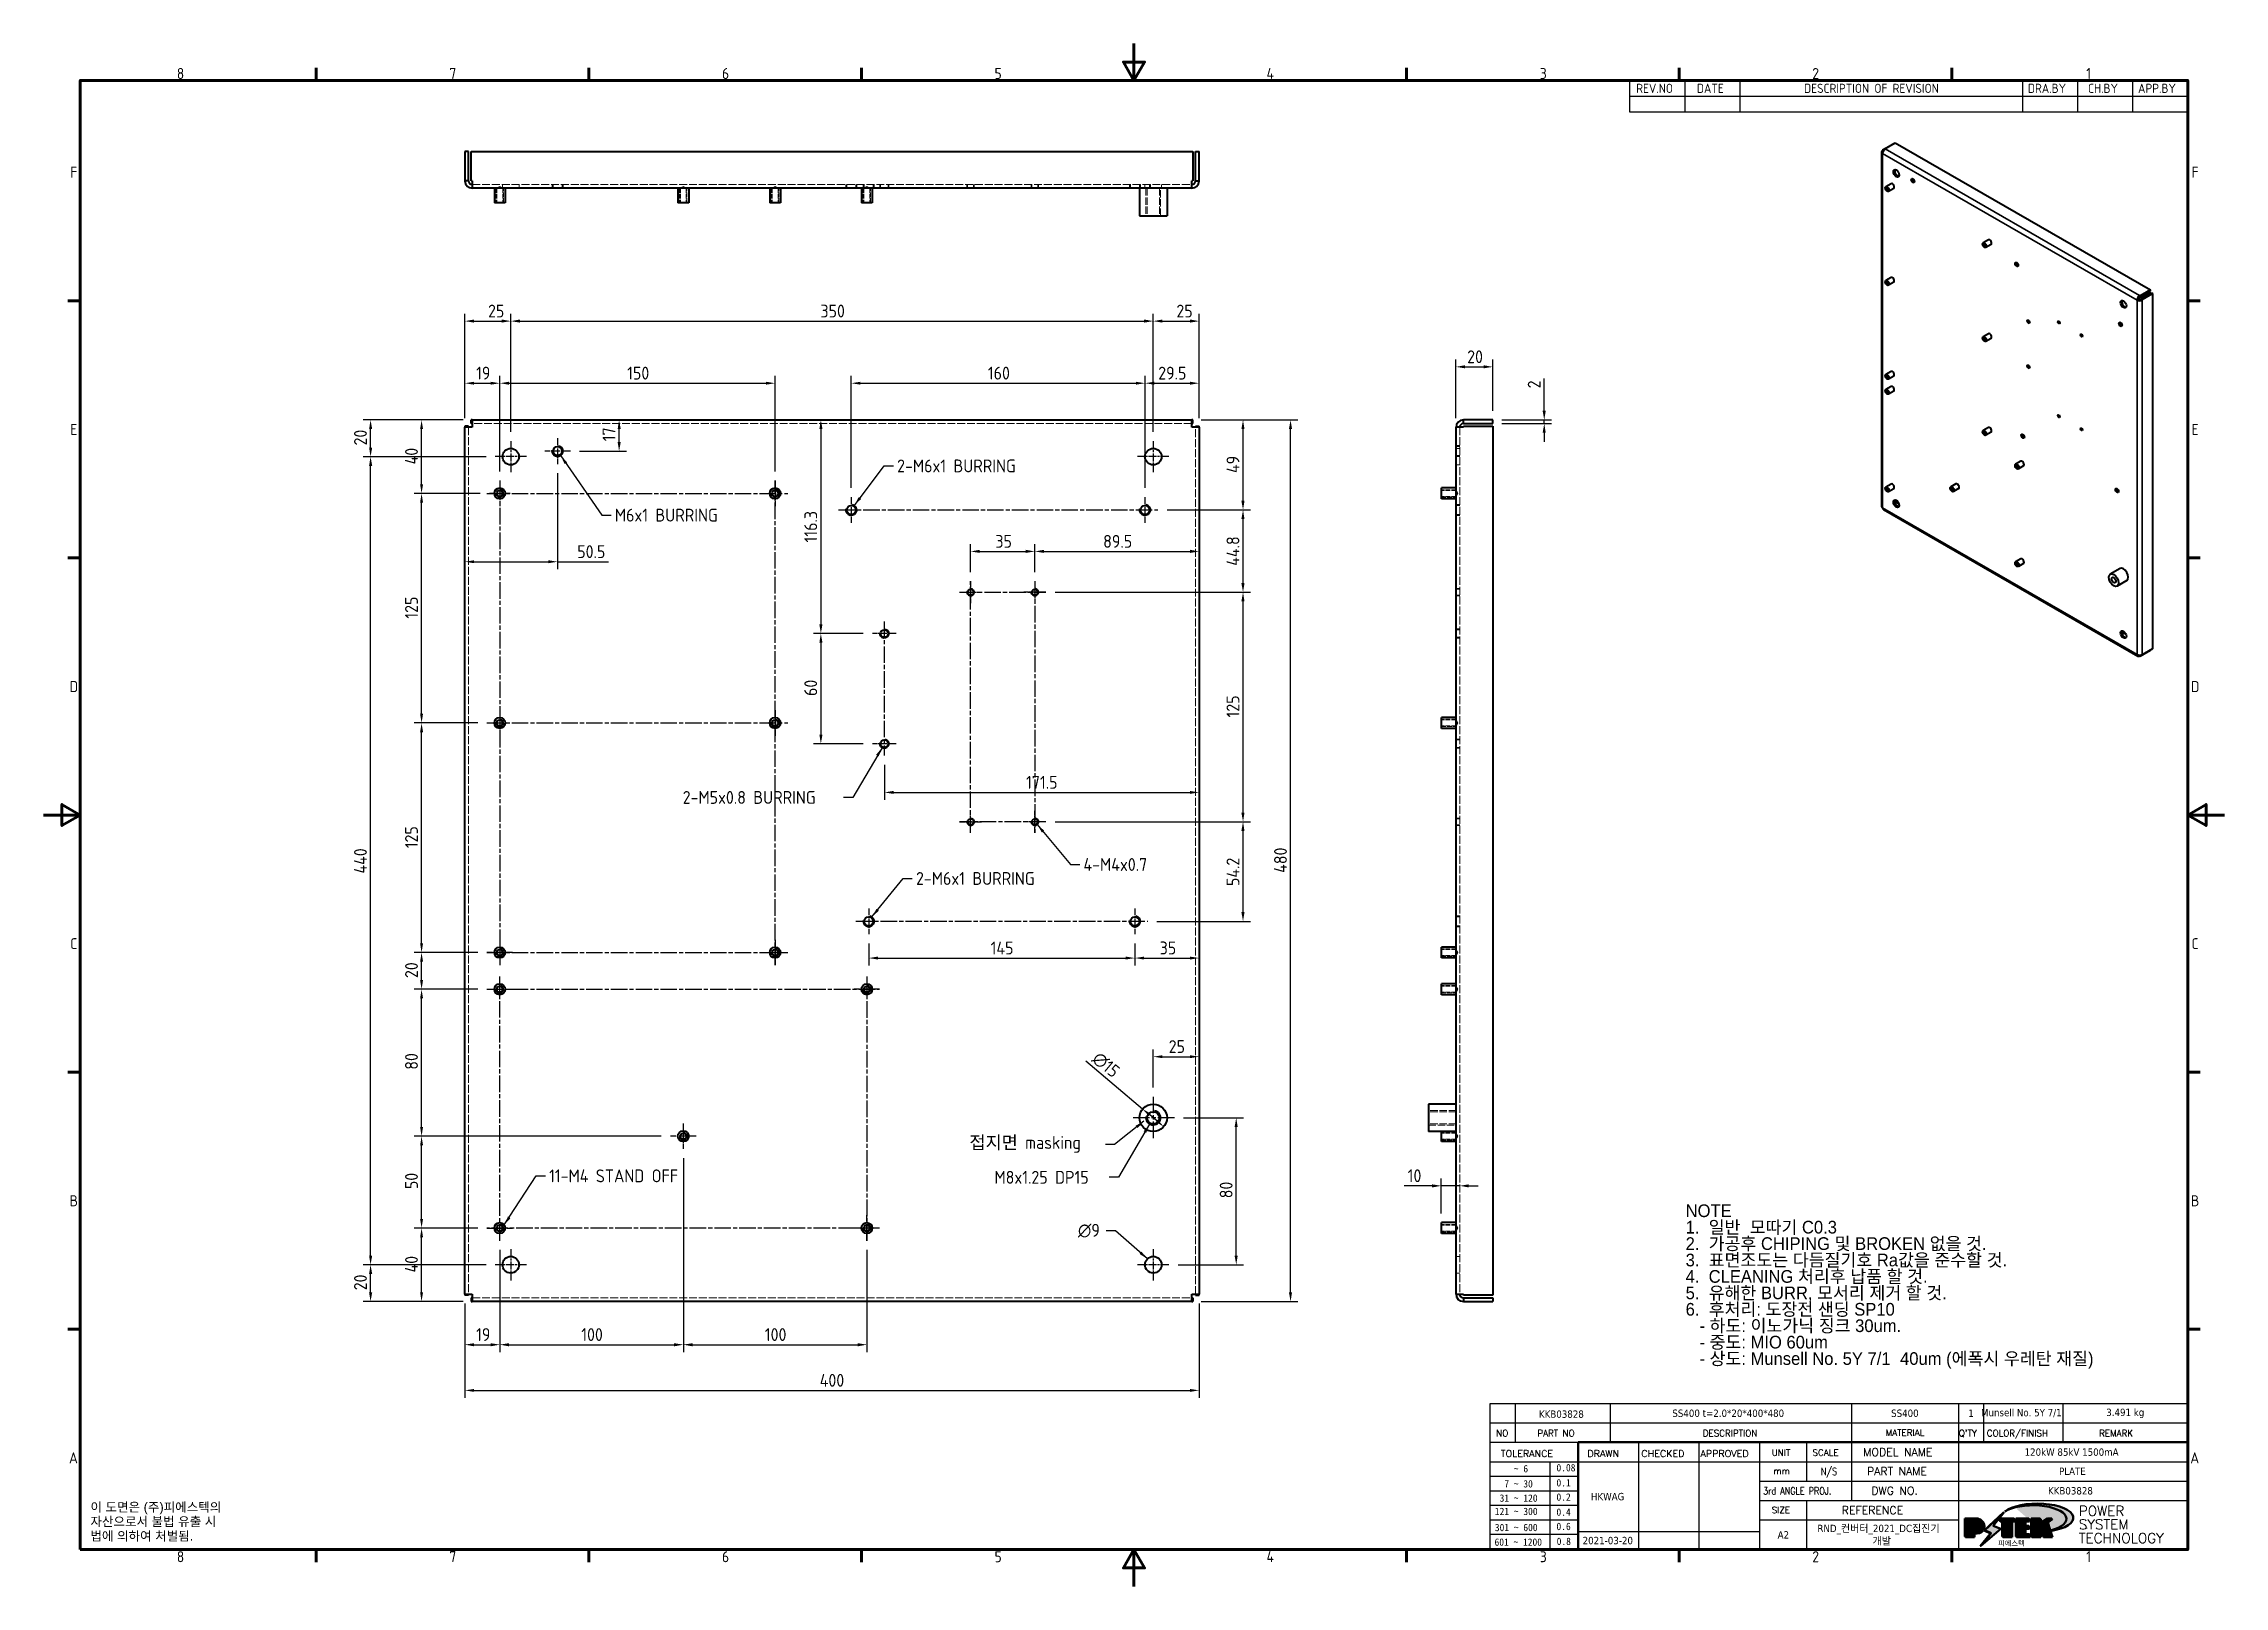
# Model space of a CAD drawing. Header units: millimetres. Extents: x 0 to 1188, y 0 to 840.
import ezdxf
from ezdxf.enums import TextEntityAlignment as Align

# ---------------------------------------------------------------- set-up
doc = ezdxf.new("R2010")
doc.units = ezdxf.units.MM
doc.header["$LTSCALE"] = 2
doc.linetypes.add('CHAIN', pattern=[0.3543, 0.2362, -0.0295, 0.0591, -0.0295])
doc.linetypes.add('DASHED', pattern=[0.2067, 0.1654, -0.0413])
doc.layers.get('0').update_dxf_attribs({"color": 3, "lineweight": 25})
for name, color, linetype, lineweight in [('가려진 것(ISO)', 2, 'DASHED', 18), ('가시적인 것(ISO)', 3, 'Continuous', 40), ('가시적인 좁은 것(ISO)', 3, 'Continuous', 35), ('경계(ISO)', 7, 'Continuous', 70), ('기호(ISO)', 5, 'Continuous', 25), ('제목(ISO)', 7, 'Continuous', 50), ('중심 표식(ISO)', 1, 'Continuous', 25), ('중심선(ISO)', 1, 'Continuous', 25), ('치수(ISO)', 7, 'Continuous', 25), ('해치(ISO)', 7, 'Continuous', 18)]:
    doc.layers.add(name, color=color, linetype=linetype, lineweight=lineweight)
doc.styles.add('HAN_291', font='')
doc.styles.add('HAN_370', font='', dxfattribs={"width": 2})
doc.styles.add('ISO Proportiona M2B', font='isocp.shx')
doc.styles.add('RC_284', font='ROMANC.shx')
doc.styles.add('RC_287', font='ROMANC.shx')
doc.styles.add('RC_292', font='ROMANC.shx')
doc.styles.add('ROMANT_294', font='romant.shx')
doc.styles.add('문자 텍스트_M2B', font='isocp.shx')
doc.styles.add('문자 텍스트_PSTEK_POSCO', font='isocp.shx')
doc.styles.add('치수 텍스트_PSTEK_POSCO', font='isocp.shx')
doc.styles.add('텍스트 스타일198', font='tahoma.ttf')
doc.styles.add('텍스트 스타일333', font='ROMANC.shx', dxfattribs={"width": 0.8})
doc.styles.get('HAN_291').set_extended_font_data('GulimChe')
doc.styles.get('HAN_370').set_extended_font_data('GulimChe')
doc.dimstyles.new('치수_PSTEK_POSCO', dxfattribs={"dimscale": 2, "dimtxt": 3.5, "dimasz": 2.5, "dimexe": 2, "dimexo": 2.5, "dimgap": 1, "dimtad": 1, "dimrnd": 1e-08, "dimdsep": 46, "dimtxsty": '치수 텍스트_PSTEK_POSCO', "dimcen": 0.09, "dimdle": 10, "dimclrd": 7, "dimclre": 7, "dimclrt": 2, "dimadec": 1, "dimazin": 2, "dimtfac": 1, "dimtmove": 0, "dimatfit": 3, "dimfxl": 0, "dimtolj": 1, "dimlwd": -1, "dimlwe": -1, "dimarcsym": 0})
doc.dimstyles.new('치수_PSTEK_POSCO$7', dxfattribs={"dimscale": 2, "dimtxt": 3.5, "dimasz": 2.5, "dimexe": 2, "dimexo": 2.5, "dimgap": 1, "dimtad": 1, "dimrnd": 1e-08, "dimdsep": 46, "dimtxsty": '치수 텍스트_PSTEK_POSCO', "dimcen": 0.09, "dimdle": 10, "dimclrd": 7, "dimclre": 7, "dimclrt": 2, "dimadec": 1, "dimazin": 2, "dimtfac": 1, "dimtmove": 0, "dimatfit": 3, "dimfxl": 0, "dimtolj": 1, "dimlwd": -1, "dimlwe": -1, "dimarcsym": 0})

msp = doc.modelspace()

# ---------------------------------------------------------------- texts
at = {"layer": '기호(ISO)', "color": 2, "attachment_point": 4}
for s, insert, char_height, width, line_spacing_factor, style in [('{2-M6x1 BURRING}', (464.9598, 610.0669), 7, 76.219484, 0.6125, '치수 텍스트_PSTEK_POSCO'), ('{M6x1 BURRING}', (311.1739, 583.2683), 7, 65.214219, 0.6125, '치수 텍스트_PSTEK_POSCO'), ('{2-M5x0.8 BURRING}', (348.1349, 429.5758), 7, 85.648959, 0.6125, '치수 텍스트_PSTEK_POSCO'), ('{4-M4x0.7}', (566.4809, 393.0515), 7, 44.00422, 0.6125, '치수 텍스트_PSTEK_POSCO'), ('{2-M6x1 BURRING}', (475.2409, 385.4394), 7, 76.219484, 0.6125, '치수 텍스트_PSTEK_POSCO'), ('{M8x1.25 DP15}', (517.9635, 222.7293), 7, 60.503693, 0.6125, '치수 텍스트_PSTEK_POSCO'), ('{\\f굴림|b0|i0;\\H6.9000;NOTE\\P1.  일반  모따기 C0.3\\P2.  가공후 CHIPING 및 BROKEN 없을 것.\\P3.  표면조도는 다듬질기호 Ra값을 준수할 것.\\P4.  CLEANING 처리후 납품 할 것.\\P5.  유해한 BURR, 모서리 제거 할 것.\\P6.  후처리: 도장전 샌딩 SP10  \\P   - 하도: 이노가닉 징크 30um.\\P   - 중도: MIO 60um\\P   - 상도: Munsell No. 5Y 7/1\\fArial|b0|i0;\\H6.9000; \\f굴림|b0|i0;\\H6.9000; 40um (에폭시 우레탄 재질) \\P}', (894.5132, 163.2407), 6.900001, 251.939968, 0.777501, '문자 텍스트_PSTEK_POSCO'), ('{\\fAIGDT|b0|i0;\\H7.0000;n\\fisocp|b0|i0;\\H7.0000;9}', (563.4824, 193.655), 7, 13.425675, 0.6125, '치수 텍스트_PSTEK_POSCO'), ('{\\fArial|b0|i0;\\H5.0000;이 도면은 (주)피에스텍의\\P자산으로서 불법 유출 시 \\P법에 의하여 처벌됨.}', (25.5102, 35.0293), 5, 78.612207, 0.944221, '문자 텍스트_PSTEK_POSCO')]:
    msp.add_mtext(s, dxfattribs=dict(at, insert=insert, char_height=char_height, width=width, line_spacing_factor=line_spacing_factor, style=style))
at = {"layer": '기호(ISO)', "color": 2, "char_height": 7, "attachment_point": 4, "style": '치수 텍스트_PSTEK_POSCO'}
for s, insert, width in [('{\\fISOCP|b0|i0;\\H7.0000;접지면 masking}', (504.3532, 240.6423), 72.094159), ('{\\fISOCP|b0|i0;\\H7.0000;11-M4 STAND OFF}', (275.3702, 223.5086), 81.68891)]:
    msp.add_mtext(s, dxfattribs=dict(at, insert=insert, width=width))

# ---------------------------------------------------------------- blocks, each defined once
blk = doc.blocks.new('경계 Default Border')
at = {"layer": '경계(ISO)'}
for p, q in [((74.25, 410), (74.25, 413.4)), ((148.5, 410), (148.5, 413.4)), ((222.75, 410), (222.75, 413.4)), ((371.25, 410), (371.25, 413.4)), ((445.5, 410), (445.5, 413.4)), ((519.75, 410), (519.75, 413.4)), ((10, 350), (6.6, 350)), ((584, 350), (587.4, 350)), ((10, 280), (6.6, 280)), ((584, 280), (587.4, 280)), ((10, 140), (6.6, 140)), ((584, 140), (587.4, 140)), ((10, 70), (6.6, 70)), ((584, 70), (587.4, 70)), ((74.25, 10), (74.25, 6.6)), ((148.5, 10), (148.5, 6.6)), ((222.75, 10), (222.75, 6.6)), ((371.25, 10), (371.25, 6.6)), ((445.5, 10), (445.5, 6.6)), ((519.75, 10), (519.75, 6.6))]:
    blk.add_line(p, q, dxfattribs=at)
at = {"layer": '경계(ISO)', "flags": 128}
for points in [[(297, 420), (297, 410), (294.11, 415), (299.89, 415), (297, 410)], [(10, 10), (10, 410), (584, 410), (584, 10), (10, 10)], [(0, 210), (10, 210), (5, 212.89), (5, 207.11), (10, 210)], [(594, 210), (584, 210), (589, 212.89), (589, 207.11), (584, 210)], [(297, 0), (297, 10), (294.11, 5), (299.89, 5), (297, 10)]]:
    blk.add_lwpolyline(points, dxfattribs=at)
at = {"layer": '경계(ISO)', "color": 2, "char_height": 3, "attachment_point": 7, "style": '문자 텍스트_M2B'}
for s, insert in [('8', (36.27, 410.37)), ('7', (110.52, 410.39)), ('6', (184.77, 410.37)), ('5', (259.02, 410.37)), ('4', (333.1, 410.4)), ('3', (407.54, 410.37)), ('2', (481.75, 410.37)), ('1', (556.36, 410.4)), ('F', (7.24, 383.5)), ('F', (585.04, 383.5)), ('E', (7.24, 313.47)), ('E', (585.04, 313.47)), ('D', (7.08, 243.47)), ('D', (584.88, 243.47)), ('C', (7.24, 173.47)), ('C', (585.04, 173.47)), ('B', (7.08, 103.47)), ('B', (584.88, 103.47)), ('A', (6.91, 33.49)), ('A', (584.71, 33.49)), ('8', (36.27, 6.57)), ('7', (110.52, 6.59)), ('6', (184.77, 6.57)), ('5', (259.02, 6.57)), ('4', (333.1, 6.6)), ('3', (407.54, 6.57)), ('2', (481.75, 6.57)), ('1', (556.36, 6.6))]:
    blk.add_mtext(s, dxfattribs=dict(at, insert=insert))
blk = doc.blocks.new('제목 블록 PSTEK')
h = blk.add_hatch(color=1)
edge = h.paths.add_edge_path(flags=0)
edge.add_line((314.22, 19.61), (314.22, 17))
edge.add_line((314.22, 17), (314.35, 17))
edge.add_arc((314.35, 17.65), 0.651, 270, 360)
edge.add_line((315, 17.65), (315, 18.96))
edge.add_arc((314.35, 18.96), 0.651, 0, 90)
edge.add_line((314.35, 19.61), (314.22, 19.61))
edge = h.paths.add_edge_path()
edge.add_arc((314.98, 18.29), 1.97, 270, 450)
edge.add_line((314.98, 20.26), (311.77, 20.26))
edge.add_line((311.77, 20.26), (311.77, 15.34))
edge.add_line((311.77, 15.34), (314.22, 15.34))
edge.add_line((314.22, 15.34), (314.22, 16.32))
edge.add_line((314.22, 16.32), (314.98, 16.32))
h = blk.add_hatch(color=252)
edge = h.paths.add_edge_path()
edge.add_arc((314.98, 18.29), 1.97, 270, 406.82787)
edge.add_arc((315.16, 18.14), 1.97, -90, 53.56098, ccw=False)
edge.add_line((315.16, 16.17), (314.4, 16.17))
edge.add_line((314.4, 16.17), (314.4, 15.19))
edge.add_line((314.4, 15.19), (311.94, 15.19))
edge.add_line((311.94, 15.19), (311.94, 15.34))
edge.add_line((311.94, 15.34), (314.22, 15.34))
edge.add_line((314.22, 15.34), (314.22, 16.32))
edge.add_line((314.22, 16.32), (314.98, 16.32))
h = blk.add_hatch(color=252)
edge = h.paths.add_edge_path()
edge.add_line((314.4, 19.46), (314.53, 19.46))
edge.add_arc((314.53, 18.81), 0.651, 60.41893, 90, ccw=False)
edge.add_arc((314.35, 18.96), 0.651, 39.96992, 90)
edge.add_line((314.35, 19.61), (314.22, 19.61))
edge.add_line((314.22, 19.61), (314.22, 17))
edge.add_line((314.22, 17), (314.35, 17))
edge.add_arc((314.35, 17.65), 0.651, 270, 274.69308)
edge.add_line((314.4, 17), (314.4, 19.46))
for color, points in [(252, [(317.22, 17.06), (322.03, 21.63), (322.28, 21.94), (317.05, 16.98), (318.75, 16.19), (316, 12.72), (316.34, 13), (318.92, 16.27)]), (5, [(321.62, 17.42), (319.53, 18.25), (322.45, 22.02), (317.22, 17.06), (318.92, 16.27), (316.17, 12.8)]), (1, [(324.48, 19.61), (325.24, 19.61), (325.24, 20.26), (321.23, 20.26), (321.23, 19.61), (321.98, 19.61), (321.98, 15.34), (324.48, 15.34)]), (252, [(321.98, 19.61), (321.4, 19.61), (321.4, 19.46), (321.98, 19.46)]), (252, [(324.66, 19.46), (325.42, 19.46), (325.42, 20.11), (325.24, 20.11), (325.24, 19.61), (324.48, 19.61), (324.48, 15.34), (322.16, 15.34), (322.16, 15.19), (324.66, 15.19)]), (1, [(329.23, 20.26), (325.66, 20.26), (325.66, 15.34), (329.36, 15.34), (329.36, 15.99), (328.11, 15.99), (328.11, 17.56), (329.23, 17.56), (329.23, 18.26), (328.11, 18.26), (328.11, 19.61), (329.23, 19.61)]), (252, [(328.29, 19.46), (329.41, 19.46), (329.41, 20.11), (329.23, 20.11), (329.23, 19.61), (328.11, 19.61), (328.11, 18.26), (328.29, 18.26)]), (252, [(328.29, 17.42), (329.41, 17.42), (329.41, 18.11), (329.23, 18.11), (329.23, 17.56), (328.11, 17.56), (328.11, 15.99), (328.29, 15.99)]), (1, [(332.33, 20.26), (329.86, 20.26), (329.86, 15.34), (332.33, 15.34), (332.33, 17.43), (333.07, 15.34), (335.49, 15.34), (334.25, 19.31), (335.44, 20.26), (334.31, 20.26), (332.33, 19)]), (252, [(332.51, 20.11), (332.33, 20.11), (332.33, 19), (332.51, 19.11)]), (252, [(335.62, 20.11), (335.25, 20.11), (334.25, 19.31), (335.49, 15.34), (333.2, 15.34), (333.25, 15.19), (335.66, 15.19), (334.43, 19.16)]), (252, [(329.54, 15.85), (329.36, 15.85), (329.36, 15.34), (325.83, 15.34), (325.83, 15.19), (329.54, 15.19)]), (252, [(332.51, 16.93), (332.33, 17.43), (332.33, 15.34), (330.04, 15.34), (330.04, 15.19), (332.51, 15.19)])]:
    blk.add_hatch(color=color).paths.add_polyline_path(points)
at = {"layer": '해치(ISO)', "true_color": 0x27d1fc}
h = blk.add_hatch(color=140, dxfattribs=at)
edge = h.paths.add_edge_path()
edge.add_ellipse((330.37, 20.16), major_axis=(9.1, 0), ratio=0.40699, start_angle=301.30985, end_angle=507.74369)
edge.add_ellipse((331.53, 20.46), major_axis=(-9.82, 0), ratio=0.39426, start_angle=111.51207, end_angle=334.47025, ccw=False)
edge.add_line((335.14, 16.86), (335.1, 16.99))
at = {"color": 180}
for p, q in [((182.48, 11.79), (182.48, 51.57)), ((182.48, 51.57), (372.48, 51.57)), ((189.27, 51.57), (189.27, 41.01)), ((215.22, 41.01), (215.22, 51.57)), ((280.88, 51.57), (280.88, 41.01)), ((310.09, 51.57), (310.09, 41.01)), ((316.9, 51.57), (316.9, 41.01)), ((338.46, 51.57), (338.46, 41.01)), ((372.48, 51.57), (372.48, 11.79)), ((182.48, 46.29), (372.48, 46.29)), ((182.48, 41.01), (206.45, 41.01)), ((182.48, 35.73), (206.45, 35.73)), ((198.86, 12.03), (198.86, 35.73)), ((206.45, 35.73), (372.48, 35.73)), ((222.94, 11.79), (222.94, 41.01)), ((239.43, 11.79), (239.43, 41.01)), ((255.92, 11.79), (255.92, 41.01)), ((268.69, 41.01), (268.69, 30.45)), ((280.88, 41.01), (280.88, 25.17)), ((310.09, 41.01), (310.09, 11.79)), ((182.48, 31.78), (206.45, 31.78)), ((255.92, 30.45), (372.48, 30.45)), ((182.48, 27.83), (206.45, 27.83)), ((182.48, 23.88), (206.45, 23.88)), ((255.92, 25.17), (372.48, 25.17)), ((268.69, 25.17), (268.69, 11.79)), ((182.48, 19.93), (206.45, 19.93)), ((255.92, 19.89), (310.09, 19.89)), ((182.48, 15.98), (206.45, 15.98)), ((206.45, 16.74), (255.92, 16.74)), ((182.48, 11.79), (372.48, 11.79))]:
    blk.add_line(p, q, dxfattribs=at)
at = {"color": 7, "lineweight": 50}
for p, q in [((206.45, 11.79), (206.45, 41.01)), ((206.45, 41.01), (372.48, 41.01))]:
    blk.add_line(p, q, dxfattribs=at)
at = {"color": 7}
for p, q in [((314.98, 20.26), (311.77, 20.26)), ((311.77, 20.26), (311.77, 15.34)), ((314.98, 20.26), (311.77, 20.26)), ((311.77, 20.26), (311.77, 15.34)), ((314.22, 17), (314.22, 19.61)), ((314.22, 19.61), (314.35, 19.61)), ((314.35, 19.61), (314.22, 19.61)), ((314.22, 19.61), (314.22, 17)), ((314.22, 17), (314.22, 19.61)), ((314.22, 19.61), (314.35, 19.61)), ((314.4, 19.46), (314.53, 19.46)), ((314.4, 17), (314.4, 19.46)), ((315, 18.96), (315, 17.65)), ((315, 18.96), (315, 17.65)), ((322.28, 21.94), (317.05, 16.98)), ((322.45, 22.02), (317.22, 17.06)), ((317.22, 17.06), (322.03, 21.63)), ((319.53, 18.25), (322.45, 22.02)), ((321.62, 17.42), (319.53, 18.25)), ((325.24, 20.26), (321.23, 20.26)), ((321.23, 20.26), (321.23, 19.61)), ((325.24, 20.26), (321.23, 20.26)), ((321.23, 20.26), (321.23, 19.61)), ((321.23, 19.61), (321.98, 19.61)), ((321.23, 19.61), (321.98, 19.61)), ((321.4, 19.61), (321.4, 19.46)), ((321.98, 19.61), (321.4, 19.61)), ((321.4, 19.46), (321.98, 19.46)), ((321.98, 19.61), (321.98, 15.34)), ((321.98, 19.46), (321.98, 19.61)), ((321.98, 19.61), (321.98, 15.34)), ((322.03, 21.63), (322.28, 21.94)), ((324.48, 19.61), (325.24, 19.61)), ((324.48, 15.34), (324.48, 19.61)), ((325.24, 19.61), (324.48, 19.61)), ((324.48, 19.61), (324.48, 15.34)), ((324.48, 19.61), (325.24, 19.61)), ((324.48, 15.34), (324.48, 19.61)), ((324.66, 19.46), (325.42, 19.46)), ((324.66, 15.19), (324.66, 19.46)), ((325.24, 19.61), (325.24, 20.26)), ((325.24, 19.61), (325.24, 20.26)), ((325.42, 20.11), (325.24, 20.11)), ((325.24, 20.11), (325.24, 19.61)), ((325.42, 19.46), (325.42, 20.11)), ((329.23, 20.26), (325.66, 20.26)), ((325.66, 20.26), (325.66, 15.34)), ((325.66, 20.26), (325.66, 15.34)), ((329.23, 20.26), (325.66, 20.26)), ((328.11, 18.26), (328.11, 19.61)), ((328.11, 19.61), (329.23, 19.61)), ((329.23, 19.61), (328.11, 19.61)), ((328.11, 19.61), (328.11, 18.26)), ((328.11, 18.26), (328.11, 19.61)), ((328.11, 19.61), (329.23, 19.61)), ((329.23, 18.26), (328.11, 18.26)), ((328.11, 18.26), (328.29, 18.26)), ((329.23, 18.26), (328.11, 18.26)), ((328.29, 18.26), (328.29, 19.46)), ((328.29, 19.46), (329.41, 19.46)), ((329.23, 19.61), (329.23, 20.26)), ((329.23, 19.61), (329.23, 20.26)), ((329.41, 20.11), (329.23, 20.11)), ((329.23, 20.11), (329.23, 19.61)), ((329.23, 17.56), (329.23, 18.26)), ((329.23, 17.56), (329.23, 18.26)), ((329.41, 18.11), (329.23, 18.11)), ((329.23, 18.11), (329.23, 17.56)), ((329.41, 19.46), (329.41, 20.11)), ((329.41, 17.42), (329.41, 18.11)), ((332.33, 20.26), (329.86, 20.26)), ((329.86, 20.26), (329.86, 15.34)), ((329.86, 20.26), (329.86, 15.34)), ((332.33, 20.26), (329.86, 20.26)), ((334.31, 20.26), (332.33, 19)), ((332.33, 19), (332.33, 20.26)), ((334.31, 20.26), (332.33, 19)), ((332.33, 19), (332.33, 20.26)), ((332.51, 20.11), (332.33, 20.11)), ((332.33, 20.11), (332.33, 19)), ((332.33, 19), (332.51, 19.11)), ((332.51, 19.11), (332.51, 20.11)), ((334.25, 19.31), (335.44, 20.26)), ((334.25, 19.31), (335.44, 20.26)), ((335.25, 20.11), (334.25, 19.31)), ((335.49, 15.34), (334.25, 19.31)), ((334.25, 19.31), (335.49, 15.34)), ((335.49, 15.34), (334.25, 19.31)), ((335.44, 20.26), (334.31, 20.26)), ((335.44, 20.26), (334.31, 20.26)), ((334.43, 19.16), (335.62, 20.11)), ((335.66, 15.19), (334.43, 19.16)), ((335.62, 20.11), (335.25, 20.11)), ((311.77, 15.34), (314.22, 15.34)), ((311.77, 15.34), (314.22, 15.34)), ((314.22, 15.34), (311.94, 15.34)), ((311.94, 15.34), (311.94, 15.19)), ((311.94, 15.19), (314.4, 15.19)), ((314.35, 17), (314.22, 17)), ((314.22, 17), (314.35, 17)), ((314.35, 17), (314.22, 17)), ((314.22, 16.32), (314.98, 16.32)), ((314.22, 15.34), (314.22, 16.32)), ((314.98, 16.32), (314.22, 16.32)), ((314.22, 16.32), (314.22, 15.34)), ((314.22, 16.32), (314.98, 16.32)), ((314.22, 15.34), (314.22, 16.32)), ((314.4, 16.17), (315.16, 16.17)), ((314.4, 15.19), (314.4, 16.17)), ((318.75, 16.19), (316, 12.72)), ((316, 12.72), (316.34, 13)), ((316.17, 12.8), (321.62, 17.42)), ((318.92, 16.27), (316.17, 12.8)), ((316.34, 13), (318.92, 16.27)), ((317.05, 16.98), (318.75, 16.19)), ((318.92, 16.27), (317.22, 17.06)), ((317.22, 17.06), (318.92, 16.27)), ((321.98, 15.34), (324.48, 15.34)), ((321.98, 15.34), (324.48, 15.34)), ((324.48, 15.34), (322.16, 15.34)), ((322.16, 15.34), (322.16, 15.19)), ((322.16, 15.19), (324.66, 15.19)), ((325.66, 15.34), (329.36, 15.34)), ((325.66, 15.34), (329.36, 15.34)), ((329.36, 15.34), (325.83, 15.34)), ((325.83, 15.34), (325.83, 15.19)), ((325.83, 15.19), (329.54, 15.19)), ((328.11, 17.56), (329.23, 17.56)), ((328.11, 15.99), (328.11, 17.56)), ((329.23, 17.56), (328.11, 17.56)), ((328.11, 17.56), (328.11, 15.99)), ((328.11, 17.56), (329.23, 17.56)), ((328.11, 15.99), (328.11, 17.56)), ((329.36, 15.99), (328.11, 15.99)), ((328.11, 15.99), (328.29, 15.99)), ((329.36, 15.99), (328.11, 15.99)), ((328.29, 15.99), (328.29, 17.42)), ((328.29, 17.42), (329.41, 17.42)), ((329.36, 15.34), (329.36, 15.99)), ((329.36, 15.34), (329.36, 15.99)), ((329.54, 15.85), (329.36, 15.85)), ((329.36, 15.85), (329.36, 15.34)), ((329.54, 15.19), (329.54, 15.85)), ((329.86, 15.34), (332.33, 15.34)), ((329.86, 15.34), (332.33, 15.34)), ((332.33, 15.34), (330.04, 15.34)), ((330.04, 15.34), (330.04, 15.19)), ((330.04, 15.19), (332.51, 15.19)), ((332.33, 17.43), (333.07, 15.34)), ((332.33, 15.34), (332.33, 17.43)), ((332.51, 16.93), (332.33, 17.43)), ((332.33, 17.43), (332.33, 15.34)), ((332.33, 17.43), (333.07, 15.34)), ((332.33, 15.34), (332.33, 17.43)), ((332.51, 15.19), (332.51, 16.93)), ((333.07, 15.34), (335.49, 15.34)), ((333.07, 15.34), (335.49, 15.34)), ((335.49, 15.34), (333.2, 15.34)), ((333.2, 15.34), (333.25, 15.19)), ((333.25, 15.19), (335.66, 15.19)), ((345.04, 17.5), (344.99, 17.69))]:
    blk.add_line(p, q, dxfattribs=at)
at = {"color": 1}
for p, q in [((314.98, 20.26), (311.77, 20.26)), ((311.77, 20.26), (311.77, 15.34)), ((314.22, 17), (314.22, 19.61)), ((314.22, 19.61), (314.35, 19.61)), ((315, 18.96), (315, 17.65)), ((325.24, 20.26), (321.23, 20.26)), ((321.23, 20.26), (321.23, 19.61)), ((321.23, 19.61), (321.98, 19.61)), ((321.98, 19.61), (321.98, 15.34)), ((324.48, 19.61), (325.24, 19.61)), ((324.48, 15.34), (324.48, 19.61)), ((325.24, 19.61), (325.24, 20.26)), ((329.23, 20.26), (325.66, 20.26)), ((325.66, 20.26), (325.66, 15.34)), ((328.11, 18.26), (328.11, 19.61)), ((328.11, 19.61), (329.23, 19.61)), ((329.23, 18.26), (328.11, 18.26)), ((329.23, 19.61), (329.23, 20.26)), ((329.23, 17.56), (329.23, 18.26)), ((332.33, 20.26), (329.86, 20.26)), ((329.86, 20.26), (329.86, 15.34)), ((334.31, 20.26), (332.33, 19)), ((332.33, 19), (332.33, 20.26)), ((334.25, 19.31), (335.44, 20.26)), ((335.49, 15.34), (334.25, 19.31)), ((335.44, 20.26), (334.31, 20.26)), ((311.77, 15.34), (314.22, 15.34)), ((314.35, 17), (314.22, 17)), ((314.22, 16.32), (314.98, 16.32)), ((314.22, 15.34), (314.22, 16.32)), ((321.98, 15.34), (324.48, 15.34)), ((325.66, 15.34), (329.36, 15.34)), ((328.11, 17.56), (329.23, 17.56)), ((328.11, 15.99), (328.11, 17.56)), ((329.36, 15.99), (328.11, 15.99)), ((329.36, 15.34), (329.36, 15.99)), ((329.86, 15.34), (332.33, 15.34)), ((332.33, 17.43), (333.07, 15.34)), ((332.33, 15.34), (332.33, 17.43)), ((333.07, 15.34), (335.49, 15.34))]:
    blk.add_line(p, q, dxfattribs=at)
at = {"color": 5}
for p, q in [((322.45, 22.02), (317.22, 17.06)), ((319.53, 18.25), (322.45, 22.02)), ((321.62, 17.42), (319.53, 18.25)), ((316.17, 12.8), (321.62, 17.42)), ((318.92, 16.27), (316.17, 12.8)), ((317.22, 17.06), (318.92, 16.27))]:
    blk.add_line(p, q, dxfattribs=at)
at = {"color": 7}
for centre, radius, start, end in [((314.35, 18.96), 0.651, 0, 90), ((314.35, 18.96), 0.651, 39.96992, 90), ((314.35, 18.96), 0.651, 0, 90), ((314.53, 18.81), 0.651, 60.41893, 90), ((314.98, 18.29), 1.97, 270, 90), ((314.98, 18.29), 1.97, 270, 90), ((314.98, 18.29), 1.97, 270, 46.82787), ((315.16, 18.14), 1.97, 270, 53.56098), ((314.35, 17.65), 0.651, 270, 0), ((314.35, 17.65), 0.651, 270, 0), ((314.35, 17.65), 0.651, 270, 274.69308)]:
    blk.add_arc(centre, radius, start, end, dxfattribs=at)
at = {"color": 1}
for centre, radius, start, end in [((314.35, 18.96), 0.651, 0, 90), ((314.98, 18.29), 1.97, 270, 90), ((314.35, 17.65), 0.651, 270, 0)]:
    blk.add_arc(centre, radius, start, end, dxfattribs=at)
at = {"layer": '제목(ISO)', "lineweight": 18}
blk.add_line((182.48, 35.73), (182.48, 11.79), dxfattribs=at)
at = {"layer": '제목(ISO)'}
for p, q in [((314.98, 20.26), (311.77, 20.26)), ((311.77, 20.26), (311.77, 15.34)), ((314.22, 17), (314.22, 19.61)), ((314.22, 19.61), (314.35, 19.61)), ((314.35, 19.61), (314.22, 19.61)), ((314.22, 19.61), (314.22, 17)), ((314.4, 19.46), (314.53, 19.46)), ((314.4, 17), (314.4, 19.46)), ((315, 18.96), (315, 17.65)), ((322.28, 21.94), (317.05, 16.98)), ((322.45, 22.02), (317.22, 17.06)), ((317.22, 17.06), (322.03, 21.63)), ((319.53, 18.25), (322.45, 22.02)), ((321.62, 17.42), (319.53, 18.25)), ((325.24, 20.26), (321.23, 20.26)), ((321.23, 20.26), (321.23, 19.61)), ((321.23, 19.61), (321.98, 19.61)), ((321.98, 19.61), (321.4, 19.61)), ((321.4, 19.61), (321.4, 19.46)), ((321.4, 19.46), (321.98, 19.46)), ((321.98, 19.61), (321.98, 15.34)), ((321.98, 19.46), (321.98, 19.61)), ((322.03, 21.63), (322.28, 21.94)), ((324.48, 19.61), (325.24, 19.61)), ((324.48, 15.34), (324.48, 19.61)), ((325.24, 19.61), (324.48, 19.61)), ((324.48, 19.61), (324.48, 15.34)), ((324.66, 19.46), (325.42, 19.46)), ((324.66, 15.19), (324.66, 19.46)), ((325.24, 19.61), (325.24, 20.26)), ((325.42, 20.11), (325.24, 20.11)), ((325.24, 20.11), (325.24, 19.61)), ((325.42, 19.46), (325.42, 20.11)), ((329.23, 20.26), (325.66, 20.26)), ((325.66, 20.26), (325.66, 15.34)), ((328.11, 18.26), (328.11, 19.61)), ((328.11, 19.61), (329.23, 19.61)), ((329.23, 19.61), (328.11, 19.61)), ((328.11, 19.61), (328.11, 18.26)), ((329.23, 18.26), (328.11, 18.26)), ((328.11, 18.26), (328.29, 18.26)), ((328.29, 19.46), (329.41, 19.46)), ((328.29, 18.26), (328.29, 19.46)), ((329.23, 19.61), (329.23, 20.26)), ((329.41, 20.11), (329.23, 20.11)), ((329.23, 20.11), (329.23, 19.61)), ((329.23, 17.56), (329.23, 18.26)), ((329.41, 18.11), (329.23, 18.11)), ((329.23, 18.11), (329.23, 17.56)), ((329.41, 19.46), (329.41, 20.11)), ((329.41, 17.42), (329.41, 18.11)), ((332.33, 20.26), (329.86, 20.26)), ((329.86, 20.26), (329.86, 15.34)), ((334.31, 20.26), (332.33, 19)), ((332.33, 19), (332.33, 20.26)), ((332.51, 20.11), (332.33, 20.11)), ((332.33, 20.11), (332.33, 19)), ((332.33, 19), (332.51, 19.11)), ((332.51, 19.11), (332.51, 20.11)), ((334.25, 19.31), (335.44, 20.26)), ((335.25, 20.11), (334.25, 19.31)), ((335.49, 15.34), (334.25, 19.31)), ((334.25, 19.31), (335.49, 15.34)), ((335.44, 20.26), (334.31, 20.26)), ((334.43, 19.16), (335.62, 20.11)), ((335.66, 15.19), (334.43, 19.16)), ((335.62, 20.11), (335.25, 20.11)), ((311.77, 15.34), (314.22, 15.34)), ((314.22, 15.34), (311.94, 15.34)), ((311.94, 15.34), (311.94, 15.19)), ((311.94, 15.19), (314.4, 15.19)), ((314.35, 17), (314.22, 17)), ((314.22, 17), (314.35, 17)), ((314.22, 15.34), (314.22, 16.32)), ((314.22, 16.32), (314.98, 16.32)), ((314.98, 16.32), (314.22, 16.32)), ((314.22, 16.32), (314.22, 15.34)), ((314.4, 15.19), (314.4, 16.17)), ((314.4, 16.17), (315.16, 16.17)), ((318.75, 16.19), (316, 12.72)), ((316, 12.72), (316.34, 13)), ((316.17, 12.8), (321.62, 17.42)), ((318.92, 16.27), (316.17, 12.8)), ((316.34, 13), (318.92, 16.27)), ((317.05, 16.98), (318.75, 16.19)), ((317.22, 17.06), (318.92, 16.27)), ((318.92, 16.27), (317.22, 17.06)), ((321.98, 15.34), (324.48, 15.34)), ((324.48, 15.34), (322.16, 15.34)), ((322.16, 15.34), (322.16, 15.19)), ((322.16, 15.19), (324.66, 15.19)), ((325.66, 15.34), (329.36, 15.34)), ((329.36, 15.34), (325.83, 15.34)), ((325.83, 15.34), (325.83, 15.19)), ((325.83, 15.19), (329.54, 15.19)), ((328.11, 15.99), (328.11, 17.56)), ((328.11, 17.56), (329.23, 17.56)), ((329.23, 17.56), (328.11, 17.56)), ((328.11, 17.56), (328.11, 15.99)), ((329.36, 15.99), (328.11, 15.99)), ((328.11, 15.99), (328.29, 15.99)), ((328.29, 17.42), (329.41, 17.42)), ((328.29, 15.99), (328.29, 17.42)), ((329.36, 15.34), (329.36, 15.99)), ((329.54, 15.85), (329.36, 15.85)), ((329.36, 15.85), (329.36, 15.34)), ((329.54, 15.19), (329.54, 15.85)), ((329.86, 15.34), (332.33, 15.34)), ((332.33, 15.34), (330.04, 15.34)), ((330.04, 15.34), (330.04, 15.19)), ((330.04, 15.19), (332.51, 15.19)), ((332.33, 15.34), (332.33, 17.43)), ((332.33, 17.43), (333.07, 15.34)), ((332.51, 16.93), (332.33, 17.43)), ((332.33, 17.43), (332.33, 15.34)), ((332.51, 15.19), (332.51, 16.93)), ((333.07, 15.34), (335.49, 15.34)), ((335.49, 15.34), (333.2, 15.34)), ((333.2, 15.34), (333.25, 15.19)), ((333.25, 15.19), (335.66, 15.19))]:
    blk.add_line(p, q, dxfattribs=at)
at = {"layer": '제목(ISO)', "color": 4}
blk.add_line((335.14, 16.86), (335.1, 16.99), dxfattribs=at)
at = {"layer": '제목(ISO)'}
for centre, radius, start, end in [((314.35, 18.96), 0.651, 0, 90), ((314.35, 18.96), 0.651, 39.96992, 90), ((314.53, 18.81), 0.651, 60.41893, 90), ((314.98, 18.29), 1.97, 46.82787, 90), ((314.98, 18.29), 1.97, 270, 46.82787), ((314.98, 18.29), 1.97, 270, 46.82787), ((315.16, 18.14), 1.97, 270, 53.56098), ((314.35, 17.65), 0.651, 270, 0), ((314.35, 17.65), 0.651, 270, 274.69308)]:
    blk.add_arc(centre, radius, start, end, dxfattribs=at)
at = {"layer": '제목(ISO)', "color": 4}
for centre, major_axis, ratio, start_param, end_param in [((331.53, 20.46), (9.82, 0), 0.39426, 5.087845, 8.9792), ((330.37, 20.16), (9.1, 0), 0.40699, 5.258849, 8.861799)]:
    blk.add_ellipse(centre, major_axis=major_axis, ratio=ratio, start_param=start_param, end_param=end_param, dxfattribs=at)
at = {"color": 2}
for s, height, style, p in [('NO', 1.742, 'RC_284', (184.14, 42.62)), ('PART NO', 1.742, 'RC_284', (195.34, 42.62)), ('DESCRIPTION', 1.7424, 'RC_284', (240.4, 42.62)), ("Q'TY", 1.742, 'RC_284', (310.14, 42.62)), ('COLOR/FINISH', 1.7424, 'RC_284', (317.77, 42.62)), ('REMARK', 1.742, 'RC_284', (348.35, 42.62)), (' TOLERANCE', 1.9, 'RC_287', (184.09, 37.01)), ('DRAWN', 1.9, 'RC_287', (208.98, 37.01)), ('CHECKED', 1.9, 'RC_287', (223.69, 37.01)), ('APPROVED', 1.9, 'RC_287', (239.78, 37.01)), ('UNIT', 1.742, 'RC_284', (259.17, 37.34)), ('SCALE', 1.742, 'RC_284', (270.29, 37.34)), ('MODEL NAME', 2.178, 'RC_292', (284.1, 37.25)), ('  7 ~ 30', 2, 'HAN_291', (183.77, 28.71)), ('    ~ 6', 2, 'HAN_291', (183.77, 32.82)), ('0.08', 2, 'HAN_291', (200.55, 33.1)), ('0.1', 2, 'HAN_291', (200.55, 28.99)), ('mm', 1.742, 'RC_284', (259.65, 32.35)), ('PART NAME', 2.178, 'RC_292', (285.14, 32.03)), (' 31 ~ 120', 2, 'HAN_291', (183.77, 24.83)), ('0.2', 2, 'HAN_291', (200.55, 25.11)), (' DWG NO.', 2.178, 'RC_292', (284.81, 26.75)), ('301 ~ 600', 2, 'HAN_291', (183.77, 16.83)), ('121 ~ 300', 2, 'HAN_291', (183.77, 21.21)), ('0.4', 2, 'HAN_291', (200.55, 21)), ('0.6', 2, 'HAN_291', (200.55, 17.12)), ('SIZE', 1.742, 'RC_284', (259.17, 21.69)), ('REFERENCE', 2.178, 'RC_292', (278.27, 21.43)), ('601 ~ 1200', 2, 'HAN_291', (183.68, 12.85)), ('0.8', 2, 'HAN_291', (200.61, 13.06))]:
    blk.add_text(s, height=height, dxfattribs=dict(at, style=style)).set_placement(p)
at = {"color": 2, "style": 'RC_284'}
blk.add_text('MATERIAL', height=1.742, dxfattribs=at).set_placement((295.48, 43.65), align=Align.MIDDLE_CENTER)
at = {"color": 7, "style": '텍스트 스타일333', "width": 0.8}
blk.add_text('N/S', height=2, dxfattribs=at).set_placement((274.78, 33.09), align=Align.MIDDLE_CENTER)
at = {"color": 2, "style": '텍스트 스타일333', "width": 0.8}
blk.add_text('3rd ANGLE PROJ.', height=2, dxfattribs=at).set_placement((256.84, 26.76))
at = {"color": 7, "style": 'ROMANT_294'}
for s, p in [('POWER', (342.83, 20.97)), ('SYSTEM', (342.83, 17.33)), ('TECHNOLOGY', (342.83, 13.57))]:
    blk.add_text(s, height=2.7, dxfattribs=at).set_placement(p)
at = {"color": 7, "insert": (320.85, 14.21), "char_height": 1.4, "attachment_point": 1, "line_spacing_factor": 0.332, "style": 'HAN_370'}
blk.add_mtext('\\fHY견고딕|b0|i0;\\H1.4000;피에스텍', dxfattribs=at)
at = {"layer": '제목(ISO)', "style": '텍스트 스타일198'}
for tag, p in [('부품_번호_001', (195.78, 47.68)), ('설명_001', (232.11, 47.92)), ('재질_001', (291.7, 47.93)), ("3._Q'TY_001", (312.71, 47.92)), ('4._COLOR_001', (316.19, 48.1)), ('질량\\P3;_001', (350.3, 48.16)), ('1._MODEL_NAME_001', (328.05, 37.34)), ('제목_001', (337.44, 32.12)), ('설계자_001', (209.94, 25.23)), ('부품_번호_001', (334.44, 26.81)), ('프로젝트_001', (271.63, 16.57)), ('작성_날짜_001', (207.67, 13.27)), ('시트_크기_001', (260.79, 14.82)), ('프로젝트_002', (286.64, 13.15))]:
    blk.add_attdef(tag, p, '', height=2, dxfattribs=at)
for tag, p in [('점검자', (231.18, 26.23)), ('엔지니어링_승인자', (247.67, 26.23)), ('점검_날짜', (231.18, 14.27)), ('엔지니어링_승인_날짜', (247.67, 14.27))]:
    blk.add_attdef(tag, text='', height=2, dxfattribs=at).set_placement(p, align=Align.MIDDLE_CENTER)
blk = doc.blocks.new('리비전 내역')
at = {"layer": '기호(ISO)'}
for p, q in [((432, 410), (584, 410)), ((432, 410), (432, 405.72)), ((447, 410), (447, 405.72)), ((462, 410), (462, 405.72)), ((539, 410), (539, 405.72)), ((554, 410), (554, 405.72)), ((569, 410), (569, 405.72)), ((584, 410), (584, 405.72)), ((432, 405.72), (584, 405.72)), ((432, 405.72), (432, 401.44)), ((447, 405.72), (447, 401.44)), ((462, 405.72), (462, 401.44)), ((539, 405.72), (539, 401.44)), ((554, 405.72), (554, 401.44)), ((569, 405.72), (569, 401.44)), ((584, 405.72), (584, 401.44)), ((432, 401.44), (584, 401.44))]:
    blk.add_line(p, q, dxfattribs=at)
at = {"layer": '기호(ISO)', "color": 2, "char_height": 2.5, "attachment_point": 7, "style": 'ISO Proportiona M2B'}
for s, insert in [('REV.NO', (433.79, 406.58)), ('DATE', (450.31, 406.58)), ('DESCRIPTION OF REVISION', (479.51, 406.58)), ('DRA.BY', (540.48, 406.58)), ('CH.BY', (556.86, 406.58)), ('APP.BY', (570.48, 406.58))]:
    blk.add_mtext(s, dxfattribs=dict(at, insert=insert))
blk = doc.blocks.new('*D22')
at = {"layer": 'Defpoints', "color": 0, "transparency": 16777216}
for p in [(205.9, 195.1), (241.5, 195.1), (233.5, 155.1)]:
    blk.add_point(p, dxfattribs=at)
at = {"layer": '치수(ISO)', "color": 7, "transparency": 16777216}
for p, q in [((236.5, 195.1), (201.9, 195.1)), ((205.9, 160.1), (205.9, 190.1)), ((228.5, 155.1), (201.9, 155.1))]:
    blk.add_line(p, q, dxfattribs=at)
for points in [[(205.1, 190.1), (206.7, 190.1), (205.9, 195.1)], [(205.1, 160.1), (206.7, 160.1), (205.9, 155.1)]]:
    blk.add_solid(points, dxfattribs=at)
at = {"layer": '치수(ISO)', "color": 2, "transparency": 16777216, "insert": (200.4, 170.9), "char_height": 7, "attachment_point": 4, "rotation": 90, "style": '치수 텍스트_PSTEK_POSCO'}
blk.add_mtext('\\A1;40', dxfattribs=at)
blk = doc.blocks.new('*D23')
at = {"layer": 'Defpoints', "color": 0, "transparency": 16777216}
for p in [(205.9, 635.1), (233.5, 635.1), (242.9, 595.1)]:
    blk.add_point(p, dxfattribs=at)
at = {"layer": '치수(ISO)', "color": 7, "transparency": 16777216}
for p, q in [((228.5, 635.1), (201.9, 635.1)), ((205.9, 600.1), (205.9, 630.1)), ((237.9, 595.1), (201.9, 595.1))]:
    blk.add_line(p, q, dxfattribs=at)
for points in [[(205.1, 630.1), (206.7, 630.1), (205.9, 635.1)], [(205.1, 600.1), (206.7, 600.1), (205.9, 595.1)]]:
    blk.add_solid(points, dxfattribs=at)
at = {"layer": '치수(ISO)', "color": 2, "transparency": 16777216, "insert": (200.4, 610.9), "char_height": 7, "attachment_point": 4, "rotation": 90, "style": '치수 텍스트_PSTEK_POSCO'}
blk.add_mtext('\\A1;40', dxfattribs=at)
blk = doc.blocks.new('*D24')
at = {"layer": 'Defpoints', "color": 0, "transparency": 16777216}
for p in [(205.9, 595.1), (242.9, 595.1), (241.5, 470.1)]:
    blk.add_point(p, dxfattribs=at)
at = {"layer": '치수(ISO)', "color": 7, "transparency": 16777216}
for p, q in [((237.9, 595.1), (201.9, 595.1)), ((205.9, 475.1), (205.9, 590.1)), ((236.5, 470.1), (201.9, 470.1))]:
    blk.add_line(p, q, dxfattribs=at)
for points in [[(205.1, 590.1), (206.7, 590.1), (205.9, 595.1)], [(205.1, 475.1), (206.7, 475.1), (205.9, 470.1)]]:
    blk.add_solid(points, dxfattribs=at)
at = {"layer": '치수(ISO)', "color": 2, "transparency": 16777216, "insert": (200.4, 526.9), "char_height": 7, "attachment_point": 4, "rotation": 90, "style": '치수 텍스트_PSTEK_POSCO'}
blk.add_mtext('\\A1;125', dxfattribs=at)
blk = doc.blocks.new('*D25')
at = {"layer": 'Defpoints', "color": 0, "transparency": 16777216}
for p in [(205.9, 470.1), (241.5, 470.1), (241.5, 345.1)]:
    blk.add_point(p, dxfattribs=at)
at = {"layer": '치수(ISO)', "color": 7, "transparency": 16777216}
for p, q in [((236.5, 470.1), (201.9, 470.1)), ((205.9, 350.1), (205.9, 465.1)), ((236.5, 345.1), (201.9, 345.1))]:
    blk.add_line(p, q, dxfattribs=at)
for points in [[(205.1, 465.1), (206.7, 465.1), (205.9, 470.1)], [(205.1, 350.1), (206.7, 350.1), (205.9, 345.1)]]:
    blk.add_solid(points, dxfattribs=at)
at = {"layer": '치수(ISO)', "color": 2, "transparency": 16777216, "insert": (200.4, 401.9), "char_height": 7, "attachment_point": 4, "rotation": 90, "style": '치수 텍스트_PSTEK_POSCO'}
blk.add_mtext('\\A1;125', dxfattribs=at)
blk = doc.blocks.new('*D26')
at = {"layer": 'Defpoints', "color": 0, "transparency": 16777216}
for p in [(205.9, 345.1), (241.5, 345.1), (241.5, 325.1)]:
    blk.add_point(p, dxfattribs=at)
at = {"layer": '치수(ISO)', "color": 7, "transparency": 16777216}
for p, q in [((236.5, 345.1), (201.9, 345.1)), ((205.9, 330.1), (205.9, 340.1)), ((236.5, 325.1), (201.9, 325.1))]:
    blk.add_line(p, q, dxfattribs=at)
for points in [[(205.1, 340.1), (206.7, 340.1), (205.9, 345.1)], [(205.1, 330.1), (206.7, 330.1), (205.9, 325.1)]]:
    blk.add_solid(points, dxfattribs=at)
at = {"layer": '치수(ISO)', "color": 2, "transparency": 16777216, "insert": (200.4, 331.2), "char_height": 7, "attachment_point": 4, "rotation": 90, "style": '치수 텍스트_PSTEK_POSCO'}
blk.add_mtext('\\A1;20', dxfattribs=at)
blk = doc.blocks.new('*D27')
at = {"layer": 'Defpoints', "color": 0, "transparency": 16777216}
for p in [(205.9, 325.1), (241.5, 325.1), (341.5, 245.1)]:
    blk.add_point(p, dxfattribs=at)
at = {"layer": '치수(ISO)', "color": 7, "transparency": 16777216}
for p, q in [((236.5, 325.1), (201.9, 325.1)), ((205.9, 250.1), (205.9, 320.1)), ((336.5, 245.1), (201.9, 245.1))]:
    blk.add_line(p, q, dxfattribs=at)
for points in [[(205.1, 320.1), (206.7, 320.1), (205.9, 325.1)], [(205.1, 250.1), (206.7, 250.1), (205.9, 245.1)]]:
    blk.add_solid(points, dxfattribs=at)
at = {"layer": '치수(ISO)', "color": 2, "transparency": 16777216, "insert": (200.4, 281.3), "char_height": 7, "attachment_point": 4, "rotation": 90, "style": '치수 텍스트_PSTEK_POSCO'}
blk.add_mtext('\\A1;80', dxfattribs=at)
blk = doc.blocks.new('*D28')
at = {"layer": 'Defpoints', "color": 0, "transparency": 16777216}
for p in [(205.9, 245.1), (341.5, 245.1), (241.5, 195.1)]:
    blk.add_point(p, dxfattribs=at)
at = {"layer": '치수(ISO)', "color": 7, "transparency": 16777216}
for p, q in [((336.5, 245.1), (201.9, 245.1)), ((205.9, 200.1), (205.9, 240.1)), ((236.5, 195.1), (201.9, 195.1))]:
    blk.add_line(p, q, dxfattribs=at)
for points in [[(205.1, 240.1), (206.7, 240.1), (205.9, 245.1)], [(205.1, 200.1), (206.7, 200.1), (205.9, 195.1)]]:
    blk.add_solid(points, dxfattribs=at)
at = {"layer": '치수(ISO)', "color": 2, "transparency": 16777216, "insert": (200.4, 216.3), "char_height": 7, "attachment_point": 4, "rotation": 90, "style": '치수 텍스트_PSTEK_POSCO'}
blk.add_mtext('\\A1;50', dxfattribs=at)
blk = doc.blocks.new('*D29')
at = {"layer": 'Defpoints', "color": 0, "transparency": 16777216}
for p in [(254.5, 688.9), (229.5, 631.1), (254.5, 623.6)]:
    blk.add_point(p, dxfattribs=at)
at = {"layer": '치수(ISO)', "color": 7, "transparency": 16777216}
for p, q in [((229.5, 636.1), (229.5, 692.9)), ((254.5, 628.6), (254.5, 692.9)), ((234.5, 688.9), (249.5, 688.9))]:
    blk.add_line(p, q, dxfattribs=at)
for points in [[(234.5, 689.8), (234.5, 688.1), (229.5, 688.9)], [(249.5, 689.8), (249.5, 688.1), (254.5, 688.9)]]:
    blk.add_solid(points, dxfattribs=at)
at = {"layer": '치수(ISO)', "color": 2, "transparency": 16777216, "insert": (242.1, 694.4), "char_height": 7, "attachment_point": 4, "style": '치수 텍스트_PSTEK_POSCO'}
blk.add_mtext('\\A1;25', dxfattribs=at)
blk = doc.blocks.new('*D30')
at = {"layer": 'Defpoints', "color": 0, "transparency": 16777216}
for p in [(604.5, 688.9), (254.5, 623.6), (604.5, 623.6)]:
    blk.add_point(p, dxfattribs=at)
at = {"layer": '치수(ISO)', "color": 7, "transparency": 16777216}
for p, q in [((254.5, 628.6), (254.5, 692.9)), ((604.5, 628.6), (604.5, 692.9)), ((259.5, 688.9), (599.5, 688.9))]:
    blk.add_line(p, q, dxfattribs=at)
for points in [[(259.5, 689.8), (259.5, 688.1), (254.5, 688.9)], [(599.5, 689.8), (599.5, 688.1), (604.5, 688.9)]]:
    blk.add_solid(points, dxfattribs=at)
at = {"layer": '치수(ISO)', "color": 2, "transparency": 16777216, "insert": (423.2, 694.4), "char_height": 7, "attachment_point": 4, "style": '치수 텍스트_PSTEK_POSCO'}
blk.add_mtext('\\A1;350', dxfattribs=at)
blk = doc.blocks.new('*D31')
at = {"layer": 'Defpoints', "color": 0, "transparency": 16777216}
for p in [(629.5, 688.9), (629.5, 631.1), (604.5, 623.6)]:
    blk.add_point(p, dxfattribs=at)
at = {"layer": '치수(ISO)', "color": 7, "transparency": 16777216}
for p, q in [((604.5, 628.6), (604.5, 692.9)), ((629.5, 636.1), (629.5, 692.9)), ((609.5, 688.9), (624.5, 688.9))]:
    blk.add_line(p, q, dxfattribs=at)
for points in [[(609.5, 689.8), (609.5, 688.1), (604.5, 688.9)], [(624.5, 689.8), (624.5, 688.1), (629.5, 688.9)]]:
    blk.add_solid(points, dxfattribs=at)
at = {"layer": '치수(ISO)', "color": 2, "transparency": 16777216, "insert": (617.1, 694.4), "char_height": 7, "attachment_point": 4, "style": '치수 텍스트_PSTEK_POSCO'}
blk.add_mtext('\\A1;25', dxfattribs=at)
blk = doc.blocks.new('*D32')
at = {"layer": 'Defpoints', "color": 0, "transparency": 16777216}
for p in [(248.5, 655.1), (229.5, 631.1), (248.5, 602.1)]:
    blk.add_point(p, dxfattribs=at)
at = {"layer": '치수(ISO)', "color": 7, "transparency": 16777216}
for p, q in [((229.5, 636.1), (229.5, 659.1)), ((234.5, 655.1), (243.5, 655.1)), ((248.5, 607.1), (248.5, 659.1))]:
    blk.add_line(p, q, dxfattribs=at)
for points in [[(234.5, 655.9), (234.5, 654.3), (229.5, 655.1)], [(243.5, 655.9), (243.5, 654.3), (248.5, 655.1)]]:
    blk.add_solid(points, dxfattribs=at)
at = {"layer": '치수(ISO)', "color": 2, "transparency": 16777216, "insert": (235.6, 660.6), "char_height": 7, "attachment_point": 4, "style": '치수 텍스트_PSTEK_POSCO'}
blk.add_mtext('\\A1;19', dxfattribs=at)
blk = doc.blocks.new('*D33')
at = {"layer": 'Defpoints', "color": 0, "transparency": 16777216}
for p in [(398.5, 655.1), (248.5, 602.1), (398.5, 602.1)]:
    blk.add_point(p, dxfattribs=at)
at = {"layer": '치수(ISO)', "color": 7, "transparency": 16777216}
for p, q in [((248.5, 607.1), (248.5, 659.1)), ((253.5, 655.1), (393.5, 655.1)), ((398.5, 607.1), (398.5, 659.1))]:
    blk.add_line(p, q, dxfattribs=at)
for points in [[(253.5, 655.9), (253.5, 654.3), (248.5, 655.1)], [(393.5, 655.9), (393.5, 654.3), (398.5, 655.1)]]:
    blk.add_solid(points, dxfattribs=at)
at = {"layer": '치수(ISO)', "color": 2, "transparency": 16777216, "insert": (317.9, 660.6), "char_height": 7, "attachment_point": 4, "style": '치수 텍스트_PSTEK_POSCO'}
blk.add_mtext('\\A1;150', dxfattribs=at)
blk = doc.blocks.new('*D34')
at = {"layer": 'Defpoints', "color": 0, "transparency": 16777216}
for p in [(280, 611.1), (229.5, 571.1), (280, 557.9)]:
    blk.add_point(p, dxfattribs=at)
at = {"layer": '치수(ISO)', "color": 7, "transparency": 16777216}
for p, q in [((280, 606.1), (280, 553.9)), ((234.5, 557.9), (275, 557.9)), ((280, 557.9), (307.7, 557.9))]:
    blk.add_line(p, q, dxfattribs=at)
for points in [[(234.5, 558.7), (234.5, 557.1), (229.5, 557.9)], [(275, 558.7), (275, 557.1), (280, 557.9)]]:
    blk.add_solid(points, dxfattribs=at)
at = {"layer": '치수(ISO)', "color": 2, "transparency": 16777216, "insert": (290.7, 563.4), "char_height": 7, "attachment_point": 4, "style": '치수 텍스트_PSTEK_POSCO'}
blk.add_mtext('\\A1;50.5', dxfattribs=at)
blk = doc.blocks.new('*D35')
at = {"layer": 'Defpoints', "color": 0, "transparency": 16777216}
for p in [(313.5, 635.1), (313.5, 635.1), (287, 618.1)]:
    blk.add_point(p, dxfattribs=at)
at = {"layer": '치수(ISO)', "color": 7, "transparency": 16777216}
for p, q in [((313.5, 623.1), (313.5, 630.1)), ((292, 618.1), (317.5, 618.1))]:
    blk.add_line(p, q, dxfattribs=at)
for points in [[(312.7, 630.1), (314.4, 630.1), (313.5, 635.1)], [(312.7, 623.1), (314.4, 623.1), (313.5, 618.1)]]:
    blk.add_solid(points, dxfattribs=at)
at = {"layer": '치수(ISO)', "color": 2, "transparency": 16777216, "insert": (308, 623.5), "char_height": 7, "attachment_point": 4, "rotation": 90, "style": '치수 텍스트_PSTEK_POSCO'}
blk.add_mtext('\\A1;17', dxfattribs=at)
blk = doc.blocks.new('*D36')
at = {"layer": 'Defpoints', "color": 0, "transparency": 16777216}
for p in [(248.5, 188.2), (229.5, 159.1), (248.5, 131.6)]:
    blk.add_point(p, dxfattribs=at)
at = {"layer": '치수(ISO)', "color": 7, "transparency": 16777216}
for p, q in [((248.5, 183.2), (248.5, 127.6)), ((229.5, 154.1), (229.5, 127.6)), ((234.5, 131.6), (243.5, 131.6))]:
    blk.add_line(p, q, dxfattribs=at)
for points in [[(234.5, 132.4), (234.5, 130.7), (229.5, 131.6)], [(243.5, 132.4), (243.5, 130.7), (248.5, 131.6)]]:
    blk.add_solid(points, dxfattribs=at)
at = {"layer": '치수(ISO)', "color": 2, "transparency": 16777216, "insert": (235.6, 137.1), "char_height": 7, "attachment_point": 4, "style": '치수 텍스트_PSTEK_POSCO'}
blk.add_mtext('\\A1;19', dxfattribs=at)
blk = doc.blocks.new('*D37')
at = {"layer": 'Defpoints', "color": 0, "transparency": 16777216}
for p in [(348.5, 238.2), (248.5, 188.2), (348.5, 131.6)]:
    blk.add_point(p, dxfattribs=at)
at = {"layer": '치수(ISO)', "color": 7, "transparency": 16777216}
for p, q in [((348.5, 233.2), (348.5, 127.6)), ((248.5, 183.2), (248.5, 127.6)), ((253.5, 131.6), (343.5, 131.6))]:
    blk.add_line(p, q, dxfattribs=at)
for points in [[(253.5, 132.4), (253.5, 130.7), (248.5, 131.6)], [(343.5, 132.4), (343.5, 130.7), (348.5, 131.6)]]:
    blk.add_solid(points, dxfattribs=at)
at = {"layer": '치수(ISO)', "color": 2, "transparency": 16777216, "insert": (292.9, 137.1), "char_height": 7, "attachment_point": 4, "style": '치수 텍스트_PSTEK_POSCO'}
blk.add_mtext('\\A1;100', dxfattribs=at)
blk = doc.blocks.new('*D38')
at = {"layer": 'Defpoints', "color": 0, "transparency": 16777216}
for p in [(348.5, 238.2), (448.5, 188.2), (448.5, 131.6)]:
    blk.add_point(p, dxfattribs=at)
at = {"layer": '치수(ISO)', "color": 7, "transparency": 16777216}
for p, q in [((348.5, 233.2), (348.5, 127.6)), ((448.5, 183.2), (448.5, 127.6)), ((353.5, 131.6), (443.5, 131.6))]:
    blk.add_line(p, q, dxfattribs=at)
for points in [[(353.5, 132.4), (353.5, 130.7), (348.5, 131.6)], [(443.5, 132.4), (443.5, 130.7), (448.5, 131.6)]]:
    blk.add_solid(points, dxfattribs=at)
at = {"layer": '치수(ISO)', "color": 2, "transparency": 16777216, "insert": (392.9, 137.1), "char_height": 7, "attachment_point": 4, "style": '치수 텍스트_PSTEK_POSCO'}
blk.add_mtext('\\A1;100', dxfattribs=at)
blk = doc.blocks.new('*D39')
at = {"layer": 'Defpoints', "color": 0, "transparency": 16777216}
for p in [(629.5, 655.1), (629.5, 631.1), (600, 593.1)]:
    blk.add_point(p, dxfattribs=at)
at = {"layer": '치수(ISO)', "color": 7, "transparency": 16777216}
for p, q in [((600, 598.1), (600, 659.1)), ((605, 655.1), (624.5, 655.1)), ((629.5, 636.1), (629.5, 659.1))]:
    blk.add_line(p, q, dxfattribs=at)
for points in [[(605, 655.9), (605, 654.3), (600, 655.1)], [(624.5, 655.9), (624.5, 654.3), (629.5, 655.1)]]:
    blk.add_solid(points, dxfattribs=at)
at = {"layer": '치수(ISO)', "color": 2, "transparency": 16777216, "insert": (607.2, 660.6), "char_height": 7, "attachment_point": 4, "style": '치수 텍스트_PSTEK_POSCO'}
blk.add_mtext('\\A1;29.5', dxfattribs=at)
blk = doc.blocks.new('*D40')
at = {"layer": 'Defpoints', "color": 0, "transparency": 16777216}
for p in [(600, 655.1), (440, 593.1), (600, 593.1)]:
    blk.add_point(p, dxfattribs=at)
at = {"layer": '치수(ISO)', "color": 7, "transparency": 16777216}
for p, q in [((440, 598.1), (440, 659.1)), ((445, 655.1), (595, 655.1)), ((600, 598.1), (600, 659.1))]:
    blk.add_line(p, q, dxfattribs=at)
for points in [[(445, 655.9), (445, 654.3), (440, 655.1)], [(595, 655.9), (595, 654.3), (600, 655.1)]]:
    blk.add_solid(points, dxfattribs=at)
at = {"layer": '치수(ISO)', "color": 2, "transparency": 16777216, "insert": (514.4, 660.6), "char_height": 7, "attachment_point": 4, "style": '치수 텍스트_PSTEK_POSCO'}
blk.add_mtext('\\A1;160', dxfattribs=at)
blk = doc.blocks.new('*D41')
at = {"layer": 'Defpoints', "color": 0, "transparency": 16777216}
for p in [(540, 563.5), (505, 547.3), (540, 547.3)]:
    blk.add_point(p, dxfattribs=at)
at = {"layer": '치수(ISO)', "color": 7, "transparency": 16777216}
for p, q in [((505, 552.3), (505, 567.5)), ((510, 563.5), (535, 563.5)), ((540, 552.3), (540, 567.5))]:
    blk.add_line(p, q, dxfattribs=at)
for points in [[(510, 564.4), (510, 562.7), (505, 563.5)], [(535, 564.4), (535, 562.7), (540, 563.5)]]:
    blk.add_solid(points, dxfattribs=at)
at = {"layer": '치수(ISO)', "color": 2, "transparency": 16777216, "insert": (518.5, 569), "char_height": 7, "attachment_point": 4, "style": '치수 텍스트_PSTEK_POSCO'}
blk.add_mtext('\\A1;35', dxfattribs=at)
blk = doc.blocks.new('*D42')
at = {"layer": 'Defpoints', "color": 0, "transparency": 16777216}
for p in [(629.5, 631.1), (629.5, 563.5), (540, 547.3)]:
    blk.add_point(p, dxfattribs=at)
at = {"layer": '치수(ISO)', "color": 7, "transparency": 16777216}
for p, q in [((540, 552.3), (540, 567.5)), ((545, 563.5), (624.5, 563.5))]:
    blk.add_line(p, q, dxfattribs=at)
for points in [[(545, 564.4), (545, 562.7), (540, 563.5)], [(624.5, 564.4), (624.5, 562.7), (629.5, 563.5)]]:
    blk.add_solid(points, dxfattribs=at)
at = {"layer": '치수(ISO)', "color": 2, "transparency": 16777216, "insert": (577.2, 569), "char_height": 7, "attachment_point": 4, "style": '치수 텍스트_PSTEK_POSCO'}
blk.add_mtext('\\A1;89.5', dxfattribs=at)
blk = doc.blocks.new('*D43')
at = {"layer": 'Defpoints', "color": 0, "transparency": 16777216}
for p in [(546, 416.3), (653.4, 416.3), (601.5, 362.1)]:
    blk.add_point(p, dxfattribs=at)
at = {"layer": '치수(ISO)', "color": 7, "transparency": 16777216}
for p, q in [((551, 416.3), (657.4, 416.3)), ((653.4, 367.1), (653.4, 411.3)), ((606.5, 362.1), (657.4, 362.1))]:
    blk.add_line(p, q, dxfattribs=at)
for points in [[(652.5, 411.3), (654.2, 411.3), (653.4, 416.3)], [(652.5, 367.1), (654.2, 367.1), (653.4, 362.1)]]:
    blk.add_solid(points, dxfattribs=at)
at = {"layer": '치수(ISO)', "color": 2, "transparency": 16777216, "insert": (647.9, 381.3), "char_height": 7, "attachment_point": 4, "rotation": 90, "style": '치수 텍스트_PSTEK_POSCO'}
blk.add_mtext('\\A1;54.2', dxfattribs=at)
blk = doc.blocks.new('*D44')
at = {"layer": 'Defpoints', "color": 0, "transparency": 16777216}
for p in [(625.5, 635.1), (653.4, 635.1), (607, 586.1)]:
    blk.add_point(p, dxfattribs=at)
at = {"layer": '치수(ISO)', "color": 7, "transparency": 16777216}
for p, q in [((630.5, 635.1), (657.4, 635.1)), ((653.4, 591.1), (653.4, 630.1)), ((612, 586.1), (657.4, 586.1))]:
    blk.add_line(p, q, dxfattribs=at)
for points in [[(652.5, 630.1), (654.2, 630.1), (653.4, 635.1)], [(652.5, 591.1), (654.2, 591.1), (653.4, 586.1)]]:
    blk.add_solid(points, dxfattribs=at)
at = {"layer": '치수(ISO)', "color": 2, "transparency": 16777216, "insert": (647.9, 606.2), "char_height": 7, "attachment_point": 4, "rotation": 90, "style": '치수 텍스트_PSTEK_POSCO'}
blk.add_mtext('\\A1;49', dxfattribs=at)
blk = doc.blocks.new('*D45')
at = {"layer": 'Defpoints', "color": 0, "transparency": 16777216}
for p in [(607, 586.1), (653.4, 586.1), (546, 541.3)]:
    blk.add_point(p, dxfattribs=at)
at = {"layer": '치수(ISO)', "color": 7, "transparency": 16777216}
for p, q in [((612, 586.1), (657.4, 586.1)), ((653.4, 546.3), (653.4, 581.1)), ((551, 541.3), (657.4, 541.3))]:
    blk.add_line(p, q, dxfattribs=at)
for points in [[(652.5, 581.1), (654.2, 581.1), (653.4, 586.1)], [(652.5, 546.3), (654.2, 546.3), (653.4, 541.3)]]:
    blk.add_solid(points, dxfattribs=at)
at = {"layer": '치수(ISO)', "color": 2, "transparency": 16777216, "insert": (647.9, 555.7), "char_height": 7, "attachment_point": 4, "rotation": 90, "style": '치수 텍스트_PSTEK_POSCO'}
blk.add_mtext('\\A1;44.8', dxfattribs=at)
blk = doc.blocks.new('*D46')
at = {"layer": 'Defpoints', "color": 0, "transparency": 16777216}
for p in [(546, 541.3), (653.4, 541.3), (546, 416.3)]:
    blk.add_point(p, dxfattribs=at)
at = {"layer": '치수(ISO)', "color": 7, "transparency": 16777216}
for p, q in [((551, 541.3), (657.4, 541.3)), ((653.4, 421.3), (653.4, 536.3)), ((551, 416.3), (657.4, 416.3))]:
    blk.add_line(p, q, dxfattribs=at)
for points in [[(652.5, 536.3), (654.2, 536.3), (653.4, 541.3)], [(652.5, 421.3), (654.2, 421.3), (653.4, 416.3)]]:
    blk.add_solid(points, dxfattribs=at)
at = {"layer": '치수(ISO)', "color": 2, "transparency": 16777216, "insert": (647.9, 473.1), "char_height": 7, "attachment_point": 4, "rotation": 90, "style": '치수 텍스트_PSTEK_POSCO'}
blk.add_mtext('\\A1;125', dxfattribs=at)
blk = doc.blocks.new('*D47')
at = {"layer": 'Defpoints', "color": 0, "transparency": 16777216}
for p in [(449.5, 355.1), (594.5, 355.1), (594.5, 342.1)]:
    blk.add_point(p, dxfattribs=at)
at = {"layer": '치수(ISO)', "color": 7, "transparency": 16777216}
for p, q in [((449.5, 350.1), (449.5, 338.1)), ((594.5, 350.1), (594.5, 338.1)), ((454.5, 342.1), (589.5, 342.1))]:
    blk.add_line(p, q, dxfattribs=at)
for points in [[(454.5, 342.9), (454.5, 341.3), (449.5, 342.1)], [(589.5, 342.9), (589.5, 341.3), (594.5, 342.1)]]:
    blk.add_solid(points, dxfattribs=at)
at = {"layer": '치수(ISO)', "color": 2, "transparency": 16777216, "insert": (515.9, 347.6), "char_height": 7, "attachment_point": 4, "style": '치수 텍스트_PSTEK_POSCO'}
blk.add_mtext('\\A1;145', dxfattribs=at)
blk = doc.blocks.new('*D48')
at = {"layer": 'Defpoints', "color": 0, "transparency": 16777216}
for p in [(594.5, 355.1), (629.5, 342.1), (629.5, 159.1)]:
    blk.add_point(p, dxfattribs=at)
at = {"layer": '치수(ISO)', "color": 7, "transparency": 16777216}
for p, q in [((594.5, 350.1), (594.5, 338.1)), ((599.5, 342.1), (624.5, 342.1))]:
    blk.add_line(p, q, dxfattribs=at)
for points in [[(599.5, 342.9), (599.5, 341.3), (594.5, 342.1)], [(624.5, 342.9), (624.5, 341.3), (629.5, 342.1)]]:
    blk.add_solid(points, dxfattribs=at)
at = {"layer": '치수(ISO)', "color": 2, "transparency": 16777216, "insert": (608, 347.6), "char_height": 7, "attachment_point": 4, "style": '치수 텍스트_PSTEK_POSCO'}
blk.add_mtext('\\A1;35', dxfattribs=at)
blk = doc.blocks.new('*D49')
at = {"layer": 'Defpoints', "color": 0, "transparency": 16777216}
for p in [(178.1, 175.1), (246, 175.1), (233.5, 155.1)]:
    blk.add_point(p, dxfattribs=at)
at = {"layer": '치수(ISO)', "color": 7, "transparency": 16777216}
for p, q in [((241, 175.1), (174.1, 175.1)), ((178.1, 160.1), (178.1, 170.1)), ((228.5, 155.1), (174.1, 155.1))]:
    blk.add_line(p, q, dxfattribs=at)
for points in [[(177.3, 170.1), (179, 170.1), (178.1, 175.1)], [(177.3, 160.1), (179, 160.1), (178.1, 155.1)]]:
    blk.add_solid(points, dxfattribs=at)
at = {"layer": '치수(ISO)', "color": 2, "transparency": 16777216, "insert": (172.6, 161.2), "char_height": 7, "attachment_point": 4, "rotation": 90, "style": '치수 텍스트_PSTEK_POSCO'}
blk.add_mtext('\\A1;20', dxfattribs=at)
blk = doc.blocks.new('*D50')
at = {"layer": 'Defpoints', "color": 0, "transparency": 16777216}
for p in [(178.1, 635.1), (233.5, 635.1), (246, 615.1)]:
    blk.add_point(p, dxfattribs=at)
at = {"layer": '치수(ISO)', "color": 7, "transparency": 16777216}
for p, q in [((228.5, 635.1), (174.1, 635.1)), ((178.1, 620.1), (178.1, 630.1)), ((241, 615.1), (174.1, 615.1))]:
    blk.add_line(p, q, dxfattribs=at)
for points in [[(177.3, 630.1), (179, 630.1), (178.1, 635.1)], [(177.3, 620.1), (179, 620.1), (178.1, 615.1)]]:
    blk.add_solid(points, dxfattribs=at)
at = {"layer": '치수(ISO)', "color": 2, "transparency": 16777216, "insert": (172.6, 621.2), "char_height": 7, "attachment_point": 4, "rotation": 90, "style": '치수 텍스트_PSTEK_POSCO'}
blk.add_mtext('\\A1;20', dxfattribs=at)
blk = doc.blocks.new('*D51')
at = {"layer": 'Defpoints', "color": 0, "transparency": 16777216}
for p in [(178.1, 615.1), (246, 615.1), (246, 175.1)]:
    blk.add_point(p, dxfattribs=at)
at = {"layer": '치수(ISO)', "color": 7, "transparency": 16777216}
for p, q in [((241, 615.1), (174.1, 615.1)), ((178.1, 180.1), (178.1, 610.1)), ((241, 175.1), (174.1, 175.1))]:
    blk.add_line(p, q, dxfattribs=at)
for points in [[(177.3, 610.1), (179, 610.1), (178.1, 615.1)], [(177.3, 180.1), (179, 180.1), (178.1, 175.1)]]:
    blk.add_solid(points, dxfattribs=at)
at = {"layer": '치수(ISO)', "color": 2, "transparency": 16777216, "insert": (172.6, 388.1), "char_height": 7, "attachment_point": 4, "rotation": 90, "style": '치수 텍스트_PSTEK_POSCO'}
blk.add_mtext('\\A1;440', dxfattribs=at)
blk = doc.blocks.new('*D52')
at = {"layer": 'Defpoints', "color": 0, "transparency": 16777216}
for p in [(229.5, 159.1), (629.5, 159.1), (629.5, 106.7)]:
    blk.add_point(p, dxfattribs=at)
at = {"layer": '치수(ISO)', "color": 7, "transparency": 16777216}
for p, q in [((229.5, 154.1), (229.5, 102.7)), ((629.5, 154.1), (629.5, 102.7)), ((234.5, 106.7), (624.5, 106.7))]:
    blk.add_line(p, q, dxfattribs=at)
for points in [[(234.5, 107.5), (234.5, 105.9), (229.5, 106.7)], [(624.5, 107.5), (624.5, 105.9), (629.5, 106.7)]]:
    blk.add_solid(points, dxfattribs=at)
at = {"layer": '치수(ISO)', "color": 2, "transparency": 16777216, "insert": (422.8, 112.2), "char_height": 7, "attachment_point": 4, "style": '치수 텍스트_PSTEK_POSCO'}
blk.add_mtext('\\A1;400', dxfattribs=at)
blk = doc.blocks.new('*D53')
at = {"layer": 'Defpoints', "color": 0, "transparency": 16777216}
for p in [(625.5, 635.1), (679.3, 635.1), (625.5, 155.1)]:
    blk.add_point(p, dxfattribs=at)
at = {"layer": '치수(ISO)', "color": 7, "transparency": 16777216}
for p, q in [((630.5, 635.1), (683.3, 635.1)), ((679.3, 160.1), (679.3, 630.1)), ((630.5, 155.1), (683.3, 155.1))]:
    blk.add_line(p, q, dxfattribs=at)
for points in [[(678.4, 630.1), (680.1, 630.1), (679.3, 635.1)], [(678.4, 160.1), (680.1, 160.1), (679.3, 155.1)]]:
    blk.add_solid(points, dxfattribs=at)
at = {"layer": '치수(ISO)', "color": 2, "transparency": 16777216, "insert": (673.8, 388.5), "char_height": 7, "attachment_point": 4, "rotation": 90, "style": '치수 텍스트_PSTEK_POSCO'}
blk.add_mtext('\\A1;480', dxfattribs=at)
blk = doc.blocks.new('*D54')
at = {"layer": 'Defpoints', "color": 0, "transparency": 16777216}
for p in [(789.4, 664), (769.4, 631.1), (789.4, 635.1)]:
    blk.add_point(p, dxfattribs=at)
at = {"layer": '치수(ISO)', "color": 7, "transparency": 16777216}
for p, q in [((769.4, 636.1), (769.4, 668)), ((789.4, 640.1), (789.4, 668)), ((774.4, 664), (784.4, 664))]:
    blk.add_line(p, q, dxfattribs=at)
for points in [[(774.4, 664.9), (774.4, 663.2), (769.4, 664)], [(784.4, 664.9), (784.4, 663.2), (789.4, 664)]]:
    blk.add_solid(points, dxfattribs=at)
at = {"layer": '치수(ISO)', "color": 2, "transparency": 16777216, "insert": (775.5, 669.5), "char_height": 7, "attachment_point": 4, "style": '치수 텍스트_PSTEK_POSCO'}
blk.add_mtext('\\A1;20', dxfattribs=at)
blk = doc.blocks.new('*D55')
at = {"layer": 'Defpoints', "color": 0, "transparency": 16777216}
for p in [(789.4, 635.1), (789.4, 633.1), (817.5, 635.1)]:
    blk.add_point(p, dxfattribs=at)
at = {"layer": '치수(ISO)', "color": 7, "transparency": 16777216}
for p, q in [((817.5, 640.1), (817.5, 657.7)), ((794.4, 635.1), (821.5, 635.1)), ((794.4, 633.1), (821.5, 633.1)), ((817.5, 633.1), (817.5, 635.1)), ((817.5, 628.1), (817.5, 623.1))]:
    blk.add_line(p, q, dxfattribs=at)
for points in [[(816.6, 640.1), (818.3, 640.1), (817.5, 635.1)], [(816.6, 628.1), (818.3, 628.1), (817.5, 633.1)]]:
    blk.add_solid(points, dxfattribs=at)
at = {"layer": '치수(ISO)', "color": 2, "transparency": 16777216, "insert": (812, 652.3), "char_height": 7, "attachment_point": 4, "rotation": 90, "style": '치수 텍스트_PSTEK_POSCO'}
blk.add_mtext('\\A1;2', dxfattribs=at)
blk = doc.blocks.new('*D56')
at = {"layer": 'Defpoints', "color": 0, "transparency": 16777216}
for p in [(423.4, 635.1), (423.4, 518.8), (451.5, 518.8)]:
    blk.add_point(p, dxfattribs=at)
at = {"layer": '치수(ISO)', "color": 7, "transparency": 16777216}
for p, q in [((423.4, 630.1), (423.4, 523.8)), ((446.5, 518.8), (419.4, 518.8))]:
    blk.add_line(p, q, dxfattribs=at)
for points in [[(422.6, 630.1), (424.3, 630.1), (423.4, 635.1)], [(422.6, 523.8), (424.3, 523.8), (423.4, 518.8)]]:
    blk.add_solid(points, dxfattribs=at)
at = {"layer": '치수(ISO)', "color": 2, "transparency": 16777216, "insert": (417.9, 568.4), "char_height": 7, "attachment_point": 4, "rotation": 90, "style": '치수 텍스트_PSTEK_POSCO'}
blk.add_mtext('\\A1;116.3', dxfattribs=at)
blk = doc.blocks.new('*D57')
at = {"layer": 'Defpoints', "color": 0, "transparency": 16777216}
for p in [(451.5, 518.8), (423.4, 458.8), (451.5, 458.8)]:
    blk.add_point(p, dxfattribs=at)
at = {"layer": '치수(ISO)', "color": 7, "transparency": 16777216}
for p, q in [((446.5, 518.8), (419.4, 518.8)), ((423.4, 513.8), (423.4, 463.8)), ((446.5, 458.8), (419.4, 458.8))]:
    blk.add_line(p, q, dxfattribs=at)
for points in [[(422.6, 513.8), (424.3, 513.8), (423.4, 518.8)], [(422.6, 463.8), (424.3, 463.8), (423.4, 458.8)]]:
    blk.add_solid(points, dxfattribs=at)
at = {"layer": '치수(ISO)', "color": 2, "transparency": 16777216, "insert": (417.9, 484.8), "char_height": 7, "attachment_point": 4, "rotation": 90, "style": '치수 텍스트_PSTEK_POSCO'}
blk.add_mtext('\\A1;60', dxfattribs=at)
blk = doc.blocks.new('*D58')
at = {"layer": 'Defpoints', "color": 0, "transparency": 16777216}
for p in [(458, 452.3), (629.5, 432.3), (629.5, 432.3)]:
    blk.add_point(p, dxfattribs=at)
at = {"layer": '치수(ISO)', "color": 7, "transparency": 16777216}
for p, q in [((458, 447.3), (458, 428.3)), ((463, 432.3), (624.5, 432.3))]:
    blk.add_line(p, q, dxfattribs=at)
for points in [[(463, 433.1), (463, 431.5), (458, 432.3)], [(624.5, 433.1), (624.5, 431.5), (629.5, 432.3)]]:
    blk.add_solid(points, dxfattribs=at)
at = {"layer": '치수(ISO)', "color": 2, "transparency": 16777216, "insert": (535.2, 437.8), "char_height": 7, "attachment_point": 4, "style": '치수 텍스트_PSTEK_POSCO'}
blk.add_mtext('\\A1;171.5', dxfattribs=at)
blk = doc.blocks.new('*D59')
at = {"layer": 'Defpoints', "color": 0, "transparency": 16777216}
for p in [(771.4, 218.1), (771.4, 212.2), (761.4, 198.1)]:
    blk.add_point(p, dxfattribs=at)
at = {"layer": '치수(ISO)', "color": 7, "transparency": 16777216}
for p, q in [((756.4, 218.1), (741.1, 218.1)), ((761.4, 203.1), (761.4, 222.1)), ((771.4, 218.1), (761.4, 218.1)), ((776.4, 218.1), (781.4, 218.1))]:
    blk.add_line(p, q, dxfattribs=at)
for points in [[(756.4, 218.9), (756.4, 217.2), (761.4, 218.1)], [(776.4, 218.9), (776.4, 217.2), (771.4, 218.1)]]:
    blk.add_solid(points, dxfattribs=at)
at = {"layer": '치수(ISO)', "color": 2, "transparency": 16777216, "insert": (743.1, 223.6), "char_height": 7, "attachment_point": 4, "style": '치수 텍스트_PSTEK_POSCO'}
blk.add_mtext('\\A1;10', dxfattribs=at)
blk = doc.blocks.new('*D60')
at = {"layer": 'Defpoints', "color": 0, "transparency": 16777216}
for p in [(616, 255.1), (649.7, 255.1), (613, 175.1)]:
    blk.add_point(p, dxfattribs=at)
at = {"layer": '치수(ISO)', "color": 7, "transparency": 16777216}
for p, q in [((621, 255.1), (653.7, 255.1)), ((649.7, 180.1), (649.7, 250.1)), ((618, 175.1), (653.7, 175.1))]:
    blk.add_line(p, q, dxfattribs=at)
for points in [[(648.8, 250.1), (650.5, 250.1), (649.7, 255.1)], [(648.8, 180.1), (650.5, 180.1), (649.7, 175.1)]]:
    blk.add_solid(points, dxfattribs=at)
at = {"layer": '치수(ISO)', "color": 2, "transparency": 16777216, "insert": (644.2, 211.3), "char_height": 7, "attachment_point": 4, "rotation": 90, "style": '치수 텍스트_PSTEK_POSCO'}
blk.add_mtext('\\A1;80', dxfattribs=at)
blk = doc.blocks.new('*D61')
at = {"layer": 'Defpoints', "color": 0, "transparency": 16777216}
for p in [(629.5, 288.4), (629.5, 288.4), (604.5, 266.6)]:
    blk.add_point(p, dxfattribs=at)
at = {"layer": '치수(ISO)', "color": 7, "transparency": 16777216}
for p, q in [((604.5, 271.6), (604.5, 292.4)), ((609.5, 288.4), (624.5, 288.4))]:
    blk.add_line(p, q, dxfattribs=at)
for points in [[(609.5, 289.2), (609.5, 287.6), (604.5, 288.4)], [(624.5, 289.2), (624.5, 287.6), (629.5, 288.4)]]:
    blk.add_solid(points, dxfattribs=at)
at = {"layer": '치수(ISO)', "color": 2, "transparency": 16777216, "insert": (612.9, 293.9), "char_height": 7, "attachment_point": 4, "style": '치수 텍스트_PSTEK_POSCO'}
blk.add_mtext('\\A1;25', dxfattribs=at)
blk = doc.blocks.new('*D62')
at = {"layer": 'Defpoints', "color": 0, "transparency": 16777216}
for p in [(598.7, 259.9), (610.2, 250.3)]:
    blk.add_point(p, dxfattribs=at)
at = {"layer": '치수(ISO)', "color": 7, "transparency": 16777216}
for p, q in [((598.7, 259.9), (567.7, 285.9)), ((606.4, 253.5), (602.6, 256.7))]:
    blk.add_line(p, q, dxfattribs=at)
for points in [[(603.1, 257.4), (602, 256.1), (598.7, 259.9)], [(606.9, 254.1), (605.9, 252.9), (610.2, 250.3)]]:
    blk.add_solid(points, dxfattribs=at)
at = {"layer": '치수(ISO)', "color": 2, "transparency": 16777216, "insert": (572.8, 288.9), "char_height": 7, "attachment_point": 4, "rotation": 320.0002, "style": '치수 텍스트_PSTEK_POSCO'}
blk.add_mtext('\\A1;∅15', dxfattribs=at)

# ---------------------------------------------------------------- dimensions: what is measured, and where the dimension line sits
at = {"layer": '치수(ISO)', "color": 7}
for base, p1, p2, angle, override, picture, middle in [((254.4854, 688.9368), (229.4854, 631.1127), (254.4854, 623.6127), 180, {"dimdec": 2, "dimtp": 0, "dimtm": 0, "dimtdec": 2, "dimtofl": 0, "dimatfit": 1}, '*D29', (246.1797, 688.9368)), ((604.4854, 688.9368), (254.4854, 623.6127), (604.4854, 623.6127), 180, {"dimdec": 2, "dimtp": 0, "dimtm": 0, "dimtdec": 2, "dimtofl": 0, "dimatfit": 1}, '*D30', (429.4854, 688.9368)), ((629.4854, 688.9368), (604.4854, 623.6127), (629.4854, 631.1127), 180, {"dimdec": 2, "dimtp": 0, "dimtm": 0, "dimtdec": 2, "dimtofl": 0, "dimatfit": 1}, '*D31', (621.2197, 688.9368)), ((248.4854, 655.1127), (229.4854, 631.1127), (248.4854, 602.0627), 180, {"dimdec": 2, "dimtp": 0, "dimtm": 0, "dimtdec": 2, "dimtofl": 0, "dimatfit": 1}, '*D32', (238.9654, 655.1127)), ((398.4854, 655.1127), (248.4854, 602.0627), (398.4854, 602.0627), 180, {"dimdec": 2, "dimtp": 0, "dimtm": 0, "dimtdec": 2, "dimtofl": 0, "dimatfit": 1}, '*D33', (323.5054, 655.1127)), ((599.9854, 655.1127), (439.9854, 593.1127), (599.9854, 593.1127), 180, {"dimdec": 2, "dimtp": 0, "dimtm": 0, "dimtdec": 2, "dimtofl": 0, "dimatfit": 1}, '*D40', (519.9654, 655.1127)), ((629.4854, 655.1127), (599.9854, 593.1127), (629.4854, 631.1127), 180, {"dimdec": 2, "dimtp": 0, "dimtm": 0, "dimtdec": 2, "dimtofl": 0, "dimatfit": 1}, '*D39', (614.7554, 655.1127)), ((817.4641, 635.1127), (789.4297, 633.1127), (789.4297, 635.1127), 270, {"dimdec": 2, "dimtp": 0, "dimtm": 0, "dimtdec": 2, "dimtofl": 1, "dimatfit": 1}, '*D55', (817.4641, 654.0035)), ((178.1217, 635.1127), (245.9854, 615.1127), (233.4854, 635.1127), 90, {"dimdec": 2, "dimtp": 0, "dimtm": 0, "dimtdec": 2, "dimtofl": 0, "dimatfit": 1}, '*D50', (178.1217, 625.1327)), ((205.8992, 635.1127), (242.8644, 595.1127), (233.4854, 635.1127), 90, {"dimdec": 2, "dimtp": 0, "dimtm": 0, "dimtdec": 2, "dimtofl": 0, "dimatfit": 1}, '*D23', (205.8992, 615.1327)), ((313.5213, 635.1127), (286.9854, 618.1127), (313.5213, 635.1127), 90, {"dimdec": 2, "dimse2": 1, "dimtp": 0, "dimtm": 0, "dimtdec": 2, "dimtofl": 0, "dimatfit": 1}, '*D35', (313.5213, 626.6127)), ((423.423, 518.8127), (423.423, 635.1127), (451.4854, 518.8127), 270, {"dimdec": 2, "dimse1": 1, "dimtp": 0, "dimtm": 0, "dimtdec": 2, "dimtofl": 0, "dimatfit": 1}, '*D56', (423.423, 576.9627)), ((629.4854, 563.532), (539.9854, 547.3127), (629.4854, 631.1127), 180, {"dimdec": 2, "dimse2": 1, "dimtp": 0, "dimtm": 0, "dimtdec": 2, "dimtofl": 0, "dimatfit": 1}, '*D42', (584.7554, 563.532)), ((653.3587, 635.1127), (606.9854, 586.1127), (625.4854, 635.1127), 90, {"dimdec": 2, "dimtp": 0, "dimtm": 0, "dimtdec": 2, "dimtofl": 0, "dimatfit": 1}, '*D44', (653.3587, 610.6327)), ((679.2748, 635.1127), (625.4854, 155.1127), (625.4854, 635.1127), 90, {"dimdec": 2, "dimtp": 0, "dimtm": 0, "dimtdec": 2, "dimtofl": 0, "dimatfit": 1}, '*D53', (679.2748, 395.1127)), ((178.1217, 615.1127), (245.9854, 175.1127), (245.9854, 615.1127), 90, {"dimdec": 2, "dimtp": 0, "dimtm": 0, "dimtdec": 2, "dimtofl": 0, "dimatfit": 1}, '*D51', (178.1217, 395.1327)), ((205.8992, 595.1127), (241.5354, 470.1127), (242.8644, 595.1127), 90, {"dimdec": 2, "dimtp": 0, "dimtm": 0, "dimtdec": 2, "dimtofl": 0, "dimatfit": 1}, '*D24', (205.8992, 532.6327)), ((653.3587, 586.1127), (545.9854, 541.3127), (606.9854, 586.1127), 90, {"dimdec": 2, "dimtp": 0, "dimtm": 0, "dimtdec": 2, "dimtofl": 0, "dimatfit": 1}, '*D45', (653.3587, 563.7327)), ((539.9854, 563.532), (504.9854, 547.3127), (539.9854, 547.3127), 180, {"dimdec": 2, "dimtp": 0, "dimtm": 0, "dimtdec": 2, "dimtofl": 0, "dimatfit": 1}, '*D41', (522.5054, 563.532)), ((653.3587, 541.3127), (545.9854, 416.3127), (545.9854, 541.3127), 90, {"dimdec": 2, "dimtp": 0, "dimtm": 0, "dimtdec": 2, "dimtofl": 0, "dimatfit": 1}, '*D46', (653.3587, 478.8327)), ((423.423, 458.8127), (451.4854, 518.8127), (451.4854, 458.8127), 90, {"dimdec": 2, "dimtp": 0, "dimtm": 0, "dimtdec": 2, "dimtofl": 0, "dimatfit": 1}, '*D57', (423.423, 488.8127)), ((205.8992, 470.1127), (241.5354, 345.1127), (241.5354, 470.1127), 90, {"dimdec": 2, "dimtp": 0, "dimtm": 0, "dimtdec": 2, "dimtofl": 0, "dimatfit": 1}, '*D25', (205.8992, 407.6327)), ((629.4854, 432.3127), (457.9854, 452.3127), (629.4854, 432.3127), 180, {"dimdec": 2, "dimse2": 1, "dimtp": 0, "dimtm": 0, "dimtdec": 2, "dimtofl": 0, "dimatfit": 1}, '*D58', (543.7354, 432.3127)), ((653.3587, 416.3127), (601.4854, 362.1127), (545.9854, 416.3127), 90, {"dimdec": 2, "dimtp": 0, "dimtm": 0, "dimtdec": 2, "dimtofl": 0, "dimatfit": 1}, '*D43', (653.3587, 389.1927)), ((205.8992, 345.1127), (241.5354, 325.1127), (241.5354, 345.1127), 90, {"dimdec": 2, "dimtp": 0, "dimtm": 0, "dimtdec": 2, "dimtofl": 0, "dimatfit": 1}, '*D26', (205.8992, 335.1327)), ((594.4854, 342.1127), (449.4854, 355.1127), (594.4854, 355.1127), 180, {"dimdec": 2, "dimtp": 0, "dimtm": 0, "dimtdec": 2, "dimtofl": 0, "dimatfit": 1}, '*D47', (521.9654, 342.1127)), ((629.4854, 342.1127), (594.4854, 355.1127), (629.4854, 159.1127), 180, {"dimdec": 2, "dimse2": 1, "dimtp": 0, "dimtm": 0, "dimtdec": 2, "dimtofl": 0, "dimatfit": 1}, '*D48', (612.0054, 342.1127)), ((205.8992, 325.1127), (341.5354, 245.1127), (241.5354, 325.1127), 90, {"dimdec": 2, "dimtp": 0, "dimtm": 0, "dimtdec": 2, "dimtofl": 0, "dimatfit": 1}, '*D27', (205.8992, 285.1327)), ((629.4854, 288.4056), (604.4854, 266.6127), (629.4854, 288.4056), 180, {"dimdec": 2, "dimse2": 1, "dimtp": 0, "dimtm": 0, "dimtdec": 2, "dimtofl": 0, "dimatfit": 1}, '*D61', (616.9854, 288.4056)), ((649.6652, 255.1127), (612.9854, 175.1127), (615.9854, 255.1127), 90, {"dimdec": 2, "dimtp": 0, "dimtm": 0, "dimtdec": 2, "dimtofl": 0, "dimatfit": 1}, '*D60', (649.6652, 215.1127)), ((205.8992, 245.1127), (241.5354, 195.1127), (341.5354, 245.1127), 90, {"dimdec": 2, "dimtp": 0, "dimtm": 0, "dimtdec": 2, "dimtofl": 0, "dimatfit": 1}, '*D28', (205.8992, 220.1327)), ((348.4854, 131.5659), (248.4854, 188.1627), (348.4854, 238.1627), 180, {"dimdec": 2, "dimtp": 0, "dimtm": 0, "dimtdec": 2, "dimtofl": 0, "dimatfit": 1}, '*D37', (298.5054, 131.5659)), ((448.4854, 131.5659), (348.4854, 238.1627), (448.4854, 188.1627), 180, {"dimdec": 2, "dimtp": 0, "dimtm": 0, "dimtdec": 2, "dimtofl": 0, "dimatfit": 1}, '*D38', (398.5054, 131.5659)), ((771.4297, 218.0627), (761.4297, 198.0627), (771.4297, 212.1626), 180, {"dimdec": 2, "dimse2": 1, "dimtp": 0, "dimtm": 0, "dimtdec": 2, "dimtofl": 1, "dimatfit": 1}, '*D59', (746.2769, 218.0627)), ((205.8992, 195.1127), (233.4854, 155.1127), (241.5354, 195.1127), 90, {"dimdec": 2, "dimtp": 0, "dimtm": 0, "dimtdec": 2, "dimtofl": 0, "dimatfit": 1}, '*D22', (205.8992, 175.0927)), ((248.4854, 131.5659), (229.4854, 159.1127), (248.4854, 188.1627), 180, {"dimdec": 2, "dimtp": 0, "dimtm": 0, "dimtdec": 2, "dimtofl": 0, "dimatfit": 1}, '*D36', (238.9654, 131.5659)), ((178.1217, 175.1127), (233.4854, 155.1127), (245.9854, 175.1127), 90, {"dimdec": 2, "dimtp": 0, "dimtm": 0, "dimtdec": 2, "dimtofl": 0, "dimatfit": 1}, '*D49', (178.1217, 165.0927))]:
    dim = msp.add_linear_dim(base=base, p1=p1, p2=p2, angle=angle, dimstyle='치수_PSTEK_POSCO', override=override, dxfattribs=at)
    dim.commit()
    dim.dimension.update_dxf_attribs({"geometry": picture, "text_midpoint": middle, "dimtype": 160})
for base, p1, p2, override, picture, middle in [((789.4297, 664.0388), (769.4297, 631.1127), (789.4297, 635.1127), {"dimdec": 2, "dimtp": 0, "dimtm": 0, "dimtdec": 2, "dimtofl": 0, "dimatfit": 1}, '*D54', (779.4297, 664.0388)), ((279.9854, 557.9121), (229.4854, 571.1127), (279.9854, 611.1127), {"dimdec": 2, "dimse1": 1, "dimtp": 0, "dimtm": 0, "dimtdec": 2, "dimtofl": 0, "dimatfit": 2}, '*D34', (298.2444, 557.9121)), ((629.4854, 106.6939), (229.4854, 159.1127), (629.4854, 159.1127), {"dimdec": 2, "dimtp": 0, "dimtm": 0, "dimtdec": 2, "dimtofl": 0, "dimatfit": 1}, '*D52', (429.4854, 106.6939))]:
    dim = msp.add_linear_dim(base=base, p1=p1, p2=p2, dimstyle='치수_PSTEK_POSCO', override=override, dxfattribs=at)
    dim.commit()
    dim.dimension.update_dxf_attribs({"geometry": picture, "text_midpoint": middle, "dimtype": 160})
dim = msp.add_diameter_dim_2p(p1=(610.2307, 250.2918), p2=(598.74, 259.9336), dimstyle='치수_PSTEK_POSCO', override={"dimdec": 2, "dimlfac": 1, "dimtp": 0, "dimtm": 0, "dimtdec": 2, "dimatfit": 2}, dxfattribs=at)
dim.commit()
dim.dimension.update_dxf_attribs({"geometry": '*D62', "text_midpoint": (574.2039, 280.5216), "dimtype": 163})

# ---------------------------------------------------------------- linework, layer by layer
at = {"layer": '가려진 것(ISO)', "ltscale": 12.989509}
for p, q in [((233.4854, 763.2848), (625.4854, 763.2848)), ((625.4854, 633.1127), (233.4854, 633.1127)), ((233.4854, 157.1127), (625.4854, 157.1127))]:
    msp.add_line(p, q, dxfattribs=at)
at = {"layer": '가려진 것(ISO)', "ltscale": 7.618686}
for p, q in [((246.4854, 761.2848), (246.4854, 753.2848)), ((246.8644, 761.2848), (246.8644, 753.2848)), ((250.1064, 761.2848), (250.1064, 753.2848)), ((250.4854, 753.2848), (250.4854, 761.2848)), ((346.4854, 761.2848), (346.4854, 753.2848)), ((346.8644, 761.2848), (346.8644, 753.2848)), ((350.1064, 761.2848), (350.1064, 753.2848)), ((350.4854, 753.2848), (350.4854, 761.2848)), ((396.4854, 761.2848), (396.4854, 753.2848)), ((396.8644, 761.2848), (396.8644, 753.2848)), ((400.1064, 761.2848), (400.1064, 753.2848)), ((400.4854, 753.2848), (400.4854, 761.2848)), ((446.4854, 761.2848), (446.4854, 753.2848)), ((446.8644, 761.2848), (446.8644, 753.2848)), ((450.1064, 761.2848), (450.1064, 753.2848)), ((450.4854, 753.2848), (450.4854, 761.2848)), ((769.4297, 597.1127), (761.4297, 597.1127)), ((769.4297, 596.7337), (761.4297, 596.7337)), ((769.4297, 593.4917), (761.4297, 593.4917)), ((761.4297, 593.1127), (769.4297, 593.1127)), ((769.4297, 472.1127), (761.4297, 472.1127)), ((769.4297, 471.7337), (761.4297, 471.7337)), ((769.4297, 468.4917), (761.4297, 468.4917)), ((761.4297, 468.1127), (769.4297, 468.1127)), ((769.4297, 347.1127), (761.4297, 347.1127)), ((769.4297, 346.7337), (761.4297, 346.7337)), ((769.4297, 343.4917), (761.4297, 343.4917)), ((761.4297, 343.1127), (769.4297, 343.1127)), ((769.4297, 327.1127), (761.4297, 327.1127)), ((769.4297, 326.7337), (761.4297, 326.7337)), ((769.4297, 323.4917), (761.4297, 323.4917)), ((761.4297, 323.1127), (769.4297, 323.1127)), ((769.4297, 248.0627), (761.4297, 248.0627)), ((769.4297, 247.1127), (761.4297, 247.1127)), ((769.4297, 246.7337), (761.4297, 246.7337)), ((769.4297, 243.4917), (761.4297, 243.4917)), ((761.4297, 243.1127), (769.4297, 243.1127)), ((769.4297, 197.1127), (761.4297, 197.1127)), ((769.4297, 196.7337), (761.4297, 196.7337)), ((769.4297, 193.4917), (761.4297, 193.4917)), ((761.4297, 193.1127), (769.4297, 193.1127))]:
    msp.add_line(p, q, dxfattribs=at)
at = {"layer": '가려진 것(ISO)', "ltscale": 1.800898}
for p, q in [((248.4854, 762.2588), (246.8644, 761.2848)), ((248.4854, 762.2588), (250.1064, 761.2848)), ((348.4854, 762.2588), (346.8644, 761.2848)), ((348.4854, 762.2588), (350.1064, 761.2848)), ((398.4854, 762.2588), (396.8644, 761.2848)), ((398.4854, 762.2588), (400.1064, 761.2848)), ((448.4854, 762.2588), (446.8644, 761.2848)), ((448.4854, 762.2588), (450.1064, 761.2848)), ((770.4037, 595.1127), (769.4297, 596.7337)), ((770.4037, 595.1127), (769.4297, 593.4917)), ((770.4037, 470.1127), (769.4297, 471.7337)), ((770.4037, 470.1127), (769.4297, 468.4917)), ((770.4037, 345.1127), (769.4297, 346.7337)), ((770.4037, 345.1127), (769.4297, 343.4917)), ((770.4037, 325.1127), (769.4297, 326.7337)), ((770.4037, 325.1127), (769.4297, 323.4917)), ((770.4037, 245.1127), (769.4297, 246.7337)), ((770.4037, 245.1127), (769.4297, 243.4917)), ((770.4037, 195.1127), (769.4297, 196.7337)), ((770.4037, 195.1127), (769.4297, 193.4917))]:
    msp.add_line(p, q, dxfattribs=at)
at = {"layer": '가려진 것(ISO)', "ltscale": 1.904597}
for p, q in [((249.9854, 763.2848), (249.9854, 761.2848)), ((258.9854, 763.2848), (258.9854, 761.2848)), ((276.9854, 763.2848), (276.9854, 761.2848)), ((277.5269, 763.2848), (277.5269, 761.2848)), ((282.4439, 763.2848), (282.4439, 761.2848)), ((282.9854, 761.2848), (282.9854, 763.2848)), ((436.9854, 763.2848), (436.9854, 761.2848)), ((437.5269, 763.2848), (437.5269, 761.2848)), ((442.4439, 763.2848), (442.4439, 761.2848)), ((442.9854, 761.2848), (442.9854, 763.2848)), ((446.4854, 763.2848), (446.4854, 761.2848)), ((447.0269, 763.2848), (447.0269, 761.2848)), ((451.9439, 763.2848), (451.9439, 761.2848)), ((452.4854, 761.2848), (452.4854, 763.2848)), ((455.4854, 763.2848), (455.4854, 761.2848)), ((455.9184, 763.2848), (455.9184, 761.2848)), ((460.0524, 763.2848), (460.0524, 761.2848)), ((460.4854, 761.2848), (460.4854, 763.2848)), ((502.9854, 763.2848), (502.9854, 761.2848)), ((503.3644, 763.2848), (503.3644, 761.2848)), ((506.6064, 763.2848), (506.6064, 761.2848)), ((506.9854, 761.2848), (506.9854, 763.2848)), ((537.9854, 763.2848), (537.9854, 761.2848)), ((538.3644, 763.2848), (538.3644, 761.2848)), ((541.6064, 763.2848), (541.6064, 761.2848)), ((541.9854, 761.2848), (541.9854, 763.2848)), ((591.4854, 763.2848), (591.4854, 761.2848)), ((592.0269, 763.2848), (592.0269, 761.2848)), ((596.9439, 763.2848), (596.9439, 761.2848)), ((596.9854, 763.2848), (596.9854, 761.2848)), ((597.4854, 761.2848), (597.4854, 763.2848)), ((597.5269, 763.2848), (597.5269, 761.2848)), ((599.9854, 763.2848), (599.9854, 761.2848)), ((602.4439, 763.2848), (602.4439, 761.2848)), ((602.9854, 761.2848), (602.9854, 763.2848)), ((608.9854, 763.2848), (608.9854, 761.2848)), ((771.4297, 621.1127), (769.4297, 621.1127)), ((771.4297, 620.5712), (769.4297, 620.5712)), ((771.4297, 619.6127), (769.4297, 619.6127)), ((771.4297, 615.6542), (769.4297, 615.6542)), ((769.4297, 615.1127), (771.4297, 615.1127)), ((771.4297, 610.6127), (769.4297, 610.6127)), ((771.4297, 589.1127), (769.4297, 589.1127)), ((771.4297, 588.5712), (769.4297, 588.5712)), ((771.4297, 583.6542), (769.4297, 583.6542)), ((769.4297, 583.1127), (771.4297, 583.1127)), ((771.4297, 543.3127), (769.4297, 543.3127)), ((771.4297, 542.9337), (769.4297, 542.9337)), ((771.4297, 539.6917), (769.4297, 539.6917)), ((769.4297, 539.3127), (771.4297, 539.3127)), ((771.4297, 521.3127), (769.4297, 521.3127)), ((771.4297, 520.8797), (769.4297, 520.8797)), ((771.4297, 516.7457), (769.4297, 516.7457)), ((769.4297, 516.3127), (771.4297, 516.3127)), ((771.4297, 461.3127), (769.4297, 461.3127)), ((771.4297, 460.8797), (769.4297, 460.8797)), ((771.4297, 456.7457), (769.4297, 456.7457)), ((769.4297, 456.3127), (771.4297, 456.3127)), ((771.4297, 418.3127), (769.4297, 418.3127)), ((771.4297, 417.9337), (769.4297, 417.9337)), ((771.4297, 414.6917), (769.4297, 414.6917)), ((769.4297, 414.3127), (771.4297, 414.3127)), ((771.4297, 365.1127), (769.4297, 365.1127)), ((771.4297, 364.5712), (769.4297, 364.5712)), ((771.4297, 359.6542), (769.4297, 359.6542)), ((769.4297, 359.1127), (771.4297, 359.1127)), ((771.4297, 179.6127), (769.4297, 179.6127)), ((771.4297, 170.6127), (769.4297, 170.6127))]:
    msp.add_line(p, q, dxfattribs=at)
at = {"layer": '가려진 것(ISO)', "ltscale": 12.094824}
for p, q in [((600.4854, 761.2848), (600.4854, 746.2848)), ((601.1619, 761.2848), (601.1619, 746.2848)), ((607.8089, 761.2848), (607.8089, 746.2848)), ((608.4854, 746.2848), (608.4854, 761.2848)), ((769.4297, 259.1127), (754.4297, 259.1127)), ((769.4297, 258.4362), (754.4297, 258.4362)), ((769.4297, 251.7892), (754.4297, 251.7892)), ((754.4297, 251.1127), (769.4297, 251.1127))]:
    msp.add_line(p, q, dxfattribs=at)
at = {"layer": '가려진 것(ISO)', "ltscale": 13.123578}
for p, q in [((231.4854, 631.1127), (231.4854, 159.1127)), ((627.4854, 159.1127), (627.4854, 631.1127)), ((771.4297, 631.1127), (771.4297, 159.1127))]:
    msp.add_line(p, q, dxfattribs=at)
at = {"layer": '가려진 것(ISO)', "ltscale": 1.572108}
msp.add_line((761.4297, 247.6127), (761.4297, 248.0627), dxfattribs=at)
at = {"layer": '가시적인 것(ISO)'}
for p, q in [((1003.0457, 782.7594), (1008.7026, 786.017)), ((1008.7026, 786.017), (1147.7097, 705.9681)), ((229.4854, 781.2848), (229.4854, 765.2848)), ((231.4854, 781.2848), (229.4854, 781.2848)), ((231.4854, 765.2848), (231.4854, 781.2848)), ((232.8996, 765.2848), (232.8996, 781.2848)), ((232.8996, 781.2848), (626.0712, 781.2848)), ((626.0712, 781.2848), (626.0712, 765.2848)), ((627.4854, 765.2848), (627.4854, 781.2848)), ((627.4854, 781.2848), (629.4854, 781.2848)), ((629.4854, 765.2848), (629.4854, 781.2848)), ((1001.2528, 781.005), (1001.2528, 588.0639)), ((1003.0457, 782.754), (1001.8386, 782.0589)), ((1002.3598, 781.7587), (1001.8386, 782.0589)), ((1001.8386, 782.0589), (1001.8386, 781.8194)), ((1002.2509, 781.582), (1001.8386, 781.8194)), ((1003.2528, 782.6401), (1003.0457, 782.7594)), ((1003.0457, 782.5032), (1003.0457, 782.7594)), ((231.4854, 765.2848), (229.4854, 765.2848)), ((233.4854, 765.2848), (232.8996, 765.2848)), ((233.4854, 765.2848), (233.4854, 761.2848)), ((625.4854, 761.2848), (233.4854, 761.2848)), ((245.5354, 761.2848), (245.5354, 753.2848)), ((251.4354, 761.2848), (251.4354, 753.2848)), ((345.5354, 761.2848), (345.5354, 753.2848)), ((351.4354, 761.2848), (351.4354, 753.2848)), ((395.5354, 761.2848), (395.5354, 753.2848)), ((401.4354, 761.2848), (401.4354, 753.2848)), ((445.5354, 761.2848), (445.5354, 753.2848)), ((451.4354, 761.2848), (451.4354, 753.2848)), ((596.9854, 761.2848), (596.9854, 746.2848)), ((611.9854, 761.2848), (611.9854, 746.2848)), ((625.4854, 761.2848), (625.4854, 765.2848)), ((626.0712, 765.2848), (625.4854, 765.2848)), ((627.4854, 765.2848), (629.4854, 765.2848)), ((1006.4058, 763.699), (1003.5774, 762.0703)), ((1007.878, 761.1426), (1005.0495, 759.5138)), ((251.4354, 753.2848), (245.5354, 753.2848)), ((351.4354, 753.2848), (345.5354, 753.2848)), ((401.4354, 753.2848), (395.5354, 753.2848)), ((451.4354, 753.2848), (445.5354, 753.2848)), ((596.9854, 746.2848), (611.9854, 746.2848)), ((1059.4388, 733.1594), (1056.6104, 731.5306)), ((1060.911, 730.6029), (1058.0825, 728.9742)), ((1006.4058, 712.6023), (1003.5774, 710.9736)), ((1007.878, 710.0459), (1005.0495, 708.4171)), ((1142.0528, 702.7105), (1141.8457, 702.8298)), ((1141.8457, 702.0122), (1141.8457, 702.8298)), ((1141.8457, 702.0122), (1142.0528, 701.893)), ((1147.7097, 705.9681), (1142.0528, 702.7105)), ((1142.0528, 701.893), (1147.7097, 705.1505)), ((1142.0528, 701.893), (1142.0528, 702.7105)), ((1142.5528, 701.0269), (1148.2097, 704.2845)), ((1142.5528, 700.7875), (1142.5528, 701.0269)), ((1142.5528, 701.0269), (1143.2599, 700.6197)), ((1143.2599, 700.6197), (1148.9168, 703.8773)), ((1147.7097, 705.1505), (1147.7097, 705.9681)), ((1148.2097, 704.2845), (1148.9168, 703.8773)), ((1148.9168, 703.8773), (1148.9168, 510.4573)), ((1141.1386, 700.7875), (1140.4315, 700.3803)), ((1142.5528, 700.7875), (1143.2599, 700.3803)), ((1143.2599, 700.3803), (1143.2599, 700.6197)), ((1059.4388, 682.0627), (1056.6104, 680.4339)), ((1060.911, 679.5062), (1058.0825, 677.8775)), ((1006.4058, 661.5056), (1003.5774, 659.8769)), ((1007.878, 658.9492), (1005.0495, 657.3204)), ((1006.4058, 653.3302), (1003.5774, 651.7014)), ((1007.878, 650.7738), (1005.0495, 649.145)), ((231.4854, 631.6985), (229.4854, 631.6985)), ((229.4854, 631.6985), (229.4854, 631.1127)), ((229.4854, 159.1127), (229.4854, 631.1127)), ((233.4854, 631.1127), (229.4854, 631.1127)), ((231.4854, 631.1127), (231.4854, 631.6985)), ((233.4854, 635.1127), (232.8996, 635.1127)), ((232.8996, 633.1127), (232.8996, 635.1127)), ((233.4854, 633.1127), (232.8996, 633.1127)), ((233.4854, 635.1127), (625.4854, 635.1127)), ((233.4854, 635.1127), (233.4854, 631.1127)), ((625.4854, 631.1127), (625.4854, 635.1127)), ((626.0712, 635.1127), (625.4854, 635.1127)), ((625.4854, 633.1127), (626.0712, 633.1127)), ((629.4854, 631.1127), (625.4854, 631.1127)), ((626.0712, 633.1127), (626.0712, 635.1127)), ((627.4854, 631.1127), (627.4854, 631.6985)), ((627.4854, 631.6985), (629.4854, 631.6985)), ((629.4854, 631.1127), (629.4854, 631.6985)), ((629.4854, 631.1127), (629.4854, 159.1127)), ((773.4297, 631.1127), (769.4297, 631.1127)), ((769.4297, 159.1127), (769.4297, 631.1127)), ((789.4297, 635.1127), (773.4297, 635.1127)), ((773.4297, 633.1127), (773.4297, 635.1127)), ((773.4297, 633.1127), (789.4297, 633.1127)), ((773.4297, 631.1127), (773.4297, 631.6985)), ((773.4297, 631.6985), (789.4297, 631.6985)), ((789.4297, 633.1127), (789.4297, 635.1127)), ((789.4297, 631.6985), (789.4297, 158.5269)), ((1059.4388, 630.966), (1056.6104, 629.3372)), ((1060.911, 628.4095), (1058.0825, 626.7808)), ((1077.1165, 612.6106), (1074.2881, 610.9818)), ((1078.5886, 610.0542), (1075.7602, 608.4254)), ((761.4297, 592.1627), (761.4297, 598.0627)), ((769.4297, 598.0627), (761.4297, 598.0627)), ((1006.4058, 600.1896), (1003.5774, 598.5608)), ((1007.878, 597.6332), (1005.0495, 596.0044)), ((1041.7612, 600.2685), (1038.9327, 598.6397)), ((1043.2333, 597.7121), (1040.4049, 596.0833)), ((769.4297, 592.1627), (761.4297, 592.1627)), ((1002.2547, 586.3307), (1140.8477, 506.5204)), ((1008.4109, 590.4552), (1008.7026, 590.6232)), ((1010.7016, 589.472), (1008.7026, 590.6232)), ((1077.1165, 559.47), (1074.2881, 557.8413)), ((1078.5886, 556.9136), (1075.7602, 555.2848)), ((1131.1355, 554.2067), (1125.8322, 551.1527)), ((1134.8783, 547.7073), (1129.575, 544.6533)), ((1134.4453, 518.2127), (1132.1232, 519.55)), ((1141.8457, 507.1018), (1141.8457, 506.6185)), ((1141.8457, 506.6185), (1142.0528, 506.4992)), ((1142.0528, 506.4992), (1147.7097, 509.7568)), ((1142.0528, 507.108), (1142.0528, 506.4992)), ((1143.0367, 507.3283), (1143.2599, 507.1997)), ((1148.9168, 510.4573), (1143.2599, 507.1997)), ((1143.2599, 507.1997), (1143.2599, 507.4392)), ((1147.7097, 509.7621), (1147.7097, 509.7568)), ((761.4297, 467.1627), (761.4297, 473.0627)), ((769.4297, 473.0627), (761.4297, 473.0627)), ((769.4297, 467.1627), (761.4297, 467.1627)), ((761.4297, 342.1627), (761.4297, 348.0627)), ((769.4297, 348.0627), (761.4297, 348.0627)), ((769.4297, 342.1627), (761.4297, 342.1627)), ((761.4297, 322.1627), (761.4297, 328.0627)), ((769.4297, 328.0627), (761.4297, 328.0627)), ((769.4297, 322.1627), (761.4297, 322.1627)), ((754.4297, 262.6127), (754.4297, 247.6127)), ((769.4297, 262.6127), (754.4297, 262.6127)), ((769.4297, 247.6127), (754.4297, 247.6127)), ((761.4297, 242.1627), (761.4297, 247.6127)), ((769.4297, 242.1627), (761.4297, 242.1627)), ((761.4297, 192.1627), (761.4297, 198.0627)), ((769.4297, 198.0627), (761.4297, 198.0627)), ((769.4297, 192.1627), (761.4297, 192.1627)), ((229.4854, 159.1127), (233.4854, 159.1127)), ((229.4854, 159.1127), (229.4854, 158.5269)), ((231.4854, 158.5269), (229.4854, 158.5269)), ((231.4854, 159.1127), (231.4854, 158.5269)), ((233.4854, 157.1127), (232.8996, 157.1127)), ((232.8996, 157.1127), (232.8996, 155.1127)), ((232.8996, 155.1127), (233.4854, 155.1127)), ((233.4854, 159.1127), (233.4854, 155.1127)), ((625.4854, 155.1127), (233.4854, 155.1127)), ((625.4854, 159.1127), (629.4854, 159.1127)), ((625.4854, 155.1127), (625.4854, 159.1127)), ((625.4854, 157.1127), (626.0712, 157.1127)), ((625.4854, 155.1127), (626.0712, 155.1127)), ((626.0712, 157.1127), (626.0712, 155.1127)), ((627.4854, 159.1127), (627.4854, 158.5269)), ((627.4854, 158.5269), (629.4854, 158.5269)), ((629.4854, 158.5269), (629.4854, 159.1127)), ((769.4297, 159.1127), (773.4297, 159.1127)), ((773.4297, 158.5269), (773.4297, 159.1127)), ((789.4297, 158.5269), (773.4297, 158.5269)), ((773.4297, 157.1127), (789.4297, 157.1127)), ((773.4297, 157.1127), (773.4297, 155.1127)), ((773.4297, 155.1127), (789.4297, 155.1127)), ((789.4297, 157.1127), (789.4297, 155.1127))]:
    msp.add_line(p, q, dxfattribs=at)
for centre, radius in [((254.4854, 615.1127), 4.5), ((279.9854, 618.1127), 2.4585), ((604.4854, 615.1127), 4.5), ((248.4854, 595.1127), 2.95), ((248.4854, 595.1127), 1.621), ((398.4854, 595.1127), 2.95), ((398.4854, 595.1127), 1.621), ((439.9854, 586.1127), 2.4585), ((599.9854, 586.1127), 2.4585), ((504.9854, 541.3127), 1.621), ((539.9854, 541.3127), 1.621), ((457.9854, 518.8127), 2.067), ((248.4854, 470.1127), 2.95), ((248.4854, 470.1127), 1.621), ((398.4854, 470.1127), 2.95), ((398.4854, 470.1127), 1.621), ((457.9854, 458.8127), 2.067), ((504.9854, 416.3127), 1.621), ((539.9854, 416.3127), 1.621), ((449.4854, 362.1127), 2.4585), ((594.4854, 362.1127), 2.4585), ((248.4854, 345.1127), 2.95), ((248.4854, 345.1127), 1.621), ((398.4854, 345.1127), 2.95), ((398.4854, 345.1127), 1.621), ((248.4854, 325.1127), 2.95), ((248.4854, 325.1127), 1.621), ((448.4854, 325.1127), 2.95), ((448.4854, 325.1127), 1.621), ((604.4854, 255.1127), 7.5), ((604.4854, 255.1127), 3.3235), ((348.4854, 245.1127), 2.95), ((348.4854, 245.1127), 1.621), ((248.4854, 195.1127), 2.95), ((248.4854, 195.1127), 1.621), ((448.4854, 195.1127), 2.95), ((448.4854, 195.1127), 1.621), ((254.4854, 175.1127), 4.5), ((604.4854, 175.1127), 4.5)]:
    msp.add_circle(centre, radius, dxfattribs=at)
for centre, radius, start, end in [((233.4854, 765.2848), 4, 180, 270), ((233.4854, 765.2848), 2, 180, 270), ((625.4854, 765.2848), 4, 270, 0), ((625.4854, 765.2848), 2, 270, 0), ((773.4297, 631.1127), 4, 90, 180), ((773.4297, 631.1127), 2, 90, 180), ((773.4297, 159.1127), 4, 180, 270), ((773.4297, 159.1127), 2, 180, 270)]:
    msp.add_arc(centre, radius, start, end, dxfattribs=at)
for centre, major_axis, ratio, start_param, end_param in [((1003.2528, 781.005), (-2, 0), 0.575861701, 5.497787144, 7.068583471), ((1003.2528, 781.005), (0.9981, 1.7332), 0.578093116, 0.783464455, 2.354260782), ((1007.1419, 762.4208), (-0.7361, 1.2782), 0.578093116, 3.141592654, 6.283185307), ((1009.9703, 769.7819), (-1.1228, 1.9498), 0.578093116, 0.31904904, 2.822543614), ((1018.9859, 765.8165), (0.6134, -1.0652), 0.578093116, 3.753127963, 5.671649998), ((1060.1749, 731.8811), (-0.7361, 1.2782), 0.578093116, 3.141592654, 6.283185307), ((1007.1419, 711.3241), (-0.7361, 1.2782), 0.578093116, 3.141592654, 6.283185307), ((1075.5545, 720.1601), (0.6134, -1.0652), 0.578093116, 3.753127963, 5.671649998), ((1141.8457, 701.1947), (-0.9981, -1.7332), 0.578093116, 3.925057109, 5.495853435), ((1141.8457, 701.1947), (0.499, 0.8666), 0.578093116, 0.783464455, 2.354260782), ((1081.9184, 688.9848), (0.5157, -0.8956), 0.578093116, 3.893273076, 5.531504885), ((1133.714, 698.5227), (-1.1228, 1.9498), 0.578093116, 0.31904904, 2.822543614), ((1141.8457, 701.1947), (2, 0), 0.575861701, 3.926990817, 5.497787144), ((1141.8457, 701.1947), (1, 0), 0.575861701, 3.926990817, 5.497787144), ((1060.1749, 680.7845), (-0.7361, 1.2782), 0.578093116, 3.141592654, 6.283185307), ((1098.5354, 688.6132), (0.4045, -0.7024), 0.578093116, 4.198319476, 5.226458484), ((1110.9098, 681.4872), (0.4045, -0.7024), 0.578093116, 4.198319476, 5.226458484), ((1132.123, 687.5844), (0.6134, -1.0652), 0.578093116, 3.753127963, 5.671649998), ((1007.1419, 660.2274), (-0.7361, 1.2782), 0.578093116, 3.141592654, 6.283185307), ((1007.1419, 652.052), (-0.7361, 1.2782), 0.578093116, 3.141592654, 6.283185307), ((1081.9184, 664.4584), (0.5157, -0.8956), 0.578093116, 3.893273076, 5.531504885), ((1060.1749, 629.6878), (-0.7361, 1.2782), 0.578093116, 3.141592654, 6.283185307), ((1098.5354, 637.5165), (0.4045, -0.7024), 0.578093116, 4.198319476, 5.226458484), ((1110.9098, 630.3905), (0.4045, -0.7024), 0.578093116, 4.198319476, 5.226458484), ((1078.9132, 626.6606), (0.6134, -1.0652), 0.578093116, 3.753127963, 5.671649998), ((1077.8526, 611.3324), (-0.7361, 1.2782), 0.578093116, 3.141592654, 6.283185307), ((1007.1419, 598.9114), (-0.7361, 1.2782), 0.578093116, 3.141592654, 6.283185307), ((1042.4972, 598.9903), (-0.7361, 1.2782), 0.578093116, 3.141592654, 6.283185307), ((1130.1785, 597.1389), (0.6134, -1.0652), 0.578093116, 3.753127963, 5.671649998), ((1003.2528, 588.0639), (-2, 0), 0.575861701, 0, 0.785398163), ((1003.2528, 588.0639), (-0.9981, -1.7332), 0.578093116, 5.495853435, 6.283185307), ((1009.9703, 589.9215), (-1.1228, 1.9498), 0.578093116, 0.31904904, 2.822543614), ((1077.8526, 558.1918), (-0.7361, 1.2782), 0.578093116, 3.141592654, 6.283185307), ((1133.0069, 550.957), (-1.8714, 3.2497), 0.578093116, 3.141592654, 6.283185307), ((1133.714, 518.6623), (-1.1228, 1.9498), 0.578093116, 0.31904904, 2.822543614), ((1141.8457, 508.2536), (-2, 0), 0.575861701, 0.785398163, 2.35619449), ((1141.8457, 508.2536), (-0.9981, -1.7332), 0.578093116, 5.495853435, 7.066649762)]:
    msp.add_ellipse(centre, major_axis=major_axis, ratio=ratio, start_param=start_param, end_param=end_param, dxfattribs=at)
for centre, major_axis in [((1004.3135, 760.792), (0.7361, -1.2782)), ((1004.3135, 760.792), (0.4045, -0.7024)), ((1009.2632, 769.3747), (1.1228, -1.9498)), ((1018.2788, 765.4093), (0.6134, -1.0652)), ((1057.3465, 730.2524), (0.7361, -1.2782)), ((1057.3465, 730.2524), (0.4045, -0.7024)), ((1074.8474, 719.7529), (0.6134, -1.0652)), ((1004.3135, 709.6953), (0.7361, -1.2782)), ((1004.3135, 709.6953), (0.4045, -0.7024)), ((1081.2113, 688.5777), (0.5157, -0.8956)), ((1133.0069, 698.1155), (1.1228, -1.9498)), ((1057.3465, 679.1557), (0.7361, -1.2782)), ((1057.3465, 679.1557), (0.4045, -0.7024)), ((1097.8283, 688.206), (0.4045, -0.7024)), ((1110.2027, 681.08), (0.4045, -0.7024)), ((1131.4159, 687.1772), (0.6134, -1.0652)), ((1004.3135, 658.5987), (0.7361, -1.2782)), ((1004.3135, 658.5987), (0.4045, -0.7024)), ((1081.2113, 664.0512), (0.5157, -0.8956)), ((1004.3135, 650.4232), (0.7361, -1.2782)), ((1004.3135, 650.4232), (0.4045, -0.7024)), ((1097.8283, 637.1093), (0.4045, -0.7024)), ((1110.2027, 629.9833), (0.4045, -0.7024)), ((1057.3465, 628.059), (0.7361, -1.2782)), ((1057.3465, 628.059), (0.4045, -0.7024)), ((1078.2061, 626.2534), (0.6134, -1.0652)), ((1075.0241, 609.7036), (0.7361, -1.2782)), ((1075.0241, 609.7036), (0.4045, -0.7024)), ((1004.3135, 597.2826), (0.7361, -1.2782)), ((1004.3135, 597.2826), (0.4045, -0.7024)), ((1039.6688, 597.3615), (0.7361, -1.2782)), ((1039.6688, 597.3615), (0.4045, -0.7024)), ((1129.4714, 596.7317), (0.6134, -1.0652)), ((1009.2632, 589.5143), (1.1228, -1.9498)), ((1075.0241, 556.563), (0.7361, -1.2782)), ((1075.0241, 556.563), (0.4045, -0.7024)), ((1127.7036, 547.903), (1.8714, -3.2497)), ((1127.7036, 547.903), (0.8293, -1.44)), ((1133.0069, 518.2551), (1.1228, -1.9498))]:
    msp.add_ellipse(centre, major_axis=major_axis, ratio=0.578093116, dxfattribs=at)
at = {"layer": '가시적인 좁은 것(ISO)'}
for p, q in [((1140.4315, 700.3803), (1001.8386, 780.1906)), ((1001.8386, 780.1906), (1001.8386, 587.2495)), ((1003.2528, 782.6401), (1141.8457, 702.8298)), ((1140.4315, 507.4392), (1140.4315, 700.3803)), ((1143.2599, 700.3803), (1143.2599, 507.4392)), ((1001.8386, 587.2495), (1140.4315, 507.4392))]:
    msp.add_line(p, q, dxfattribs=at)
for centre, radius in [((279.9854, 618.1127), 3), ((248.4854, 595.1127), 2), ((398.4854, 595.1127), 2), ((439.9854, 586.1127), 3), ((599.9854, 586.1127), 3), ((504.9854, 541.3127), 2), ((539.9854, 541.3127), 2), ((457.9854, 518.8127), 2.5), ((248.4854, 470.1127), 2), ((398.4854, 470.1127), 2), ((457.9854, 458.8127), 2.5), ((504.9854, 416.3127), 2), ((539.9854, 416.3127), 2), ((449.4854, 362.1127), 3), ((594.4854, 362.1127), 3), ((248.4854, 345.1127), 2), ((398.4854, 345.1127), 2), ((248.4854, 325.1127), 2), ((448.4854, 325.1127), 2), ((604.4854, 255.1127), 4), ((348.4854, 245.1127), 2), ((248.4854, 195.1127), 2), ((448.4854, 195.1127), 2)]:
    msp.add_arc(centre, radius, 170, 80, dxfattribs=at)
at = {"layer": '중심 표식(ISO)', "linetype": 'CHAIN', "ltscale": 9.445163}
for p, q in [((254.4854, 623.6127), (254.4854, 606.6127)), ((604.4854, 623.6127), (604.4854, 606.6127)), ((262.9854, 615.1127), (245.9854, 615.1127)), ((612.9854, 615.1127), (595.9854, 615.1127)), ((254.4854, 183.6127), (254.4854, 166.6127)), ((604.4854, 183.6127), (604.4854, 166.6127)), ((262.9854, 175.1127), (245.9854, 175.1127)), ((612.9854, 175.1127), (595.9854, 175.1127))]:
    msp.add_line(p, q, dxfattribs=at)
at = {"layer": '중심 표식(ISO)', "linetype": 'CHAIN', "ltscale": 7.778352}
for p, q in [((286.9854, 618.1127), (272.9854, 618.1127)), ((279.9854, 625.1127), (279.9854, 611.1127)), ((439.9854, 593.1127), (439.9854, 579.1127)), ((599.9854, 593.1127), (599.9854, 579.1127)), ((449.4854, 369.1127), (449.4854, 355.1127)), ((594.4854, 369.1127), (594.4854, 355.1127))]:
    msp.add_line(p, q, dxfattribs=at)
at = {"layer": '중심 표식(ISO)', "linetype": 'CHAIN', "ltscale": 6.245997}
msp.add_line((254.1064, 595.1127), (242.8644, 595.1127), dxfattribs=at)
at = {"layer": '중심 표식(ISO)', "linetype": 'CHAIN', "ltscale": 7.722792}
for p, q in [((248.4854, 602.0627), (248.4854, 588.1627)), ((398.4854, 602.0627), (398.4854, 588.1627)), ((248.4854, 477.0627), (248.4854, 463.1627)), ((398.4854, 477.0627), (398.4854, 463.1627)), ((255.4354, 345.1127), (241.5354, 345.1127)), ((248.4854, 352.0627), (248.4854, 338.1627)), ((391.5354, 345.1127), (405.4354, 345.1127)), ((398.4854, 352.0627), (398.4854, 338.1627)), ((241.5354, 325.1127), (255.4354, 325.1127)), ((455.4354, 325.1127), (441.5354, 325.1127)), ((348.4854, 252.0627), (348.4854, 238.1627)), ((355.4354, 245.1127), (341.5354, 245.1127)), ((448.4854, 188.1627), (448.4854, 202.0627)), ((241.5354, 195.1127), (255.4354, 195.1127)), ((455.4354, 195.1127), (441.5354, 195.1127))]:
    msp.add_line(p, q, dxfattribs=at)
at = {"layer": '중심 표식(ISO)', "linetype": 'CHAIN', "ltscale": 6.667144}
for p, q in [((504.9854, 547.3127), (504.9854, 535.3127)), ((539.9854, 547.3127), (539.9854, 535.3127)), ((498.9854, 541.3127), (510.9854, 541.3127)), ((545.9854, 541.3127), (533.9854, 541.3127)), ((498.9854, 416.3127), (510.9854, 416.3127)), ((504.9854, 410.3127), (504.9854, 422.3127)), ((545.9854, 416.3127), (533.9854, 416.3127)), ((539.9854, 410.3127), (539.9854, 422.3127))]:
    msp.add_line(p, q, dxfattribs=at)
at = {"layer": '중심 표식(ISO)', "linetype": 'CHAIN', "ltscale": 7.222748}
for p, q in [((464.4854, 518.8127), (451.4854, 518.8127)), ((464.4854, 458.8127), (451.4854, 458.8127))]:
    msp.add_line(p, q, dxfattribs=at)
at = {"layer": '중심 표식(ISO)', "linetype": 'CHAIN', "ltscale": 19.051651}
for p, q in [((604.4854, 266.6127), (604.4854, 243.6127)), ((615.9854, 255.1127), (592.9854, 255.1127))]:
    msp.add_line(p, q, dxfattribs=at)
at = {"layer": '중심선(ISO)', "linetype": 'CHAIN', "ltscale": 19.051651}
for p, q in [((241.5354, 595.1127), (405.4354, 595.1127)), ((248.4854, 600.7337), (248.4854, 338.1627)), ((398.4854, 338.1627), (398.4854, 602.0627)), ((432.9854, 586.1127), (606.9854, 586.1127)), ((504.9854, 410.3127), (504.9854, 547.3127)), ((539.9854, 547.3127), (539.9854, 410.3127)), ((498.9854, 541.3127), (545.9854, 541.3127)), ((457.9854, 525.3127), (457.9854, 452.3127)), ((241.5354, 470.1127), (405.4354, 470.1127)), ((545.9854, 416.3127), (498.9854, 416.3127)), ((442.4854, 362.1127), (601.4854, 362.1127)), ((241.5354, 345.1127), (405.4354, 345.1127)), ((241.5354, 325.1127), (455.4354, 325.1127)), ((248.4854, 188.1627), (248.4854, 332.0627)), ((448.4854, 332.0627), (448.4854, 188.1627)), ((455.4354, 195.1127), (241.5354, 195.1127))]:
    msp.add_line(p, q, dxfattribs=at)

# ---------------------------------------------------------------- block references
at = {"xscale": 2, "yscale": 2, "zscale": 2}
msp.add_blockref('경계 Default Border', (0, 0), dxfattribs=at)
ref = msp.add_blockref('제목 블록 PSTEK', (423.0484, -3.582), dxfattribs=dict(xscale=2, yscale=2, zscale=2))
ref.add_attrib('설계자_001', 'HKWAG', (842.9276, 46.8869), dxfattribs={"layer": '제목(ISO)', "height": 4, "style": '텍스트 스타일198'})
ref.add_attrib('프로젝트_001', 'RND_컨버터_2021_DC집진기', (966.3094, 29.5634), dxfattribs={"layer": '제목(ISO)', "height": 4, "style": '텍스트 스타일198'})
ref.add_attrib('4._COLOR_001', 'Munsell No. 5Y 7/1', (1055.4263, 92.6137), dxfattribs={"layer": '제목(ISO)', "height": 4, "style": '텍스트 스타일198'})
ref.add_attrib('시트_크기_001', 'A2', (944.6277, 26.0526), dxfattribs={"layer": '제목(ISO)', "height": 4, "style": '텍스트 스타일198'})
ref.add_attrib("3._Q'TY_001", '1', (1048.4588, 92.2618), dxfattribs={"layer": '제목(ISO)', "height": 4, "style": '텍스트 스타일198'})
ref.add_attrib('작성_날짜_001', '2021-03-20', (838.3931, 22.95), dxfattribs={"layer": '제목(ISO)', "height": 4, "style": '텍스트 스타일198'})
ref.add_attrib('재질_001', 'SS400', (1006.4503, 92.2698), dxfattribs={"layer": '제목(ISO)', "height": 4, "style": '텍스트 스타일198'})
ref.add_attrib('부품_번호_001', 'KKB03828', (1091.9356, 50.0285), dxfattribs={"layer": '제목(ISO)', "height": 4, "style": '텍스트 스타일198'})
ref.add_attrib('1._MODEL_NAME_001', '120kW 85kV 1500mA', (1079.1428, 71.1042), dxfattribs={"layer": '제목(ISO)', "height": 4, "style": '텍스트 스타일198'})
ref.add_attrib('질량\\P3;_001', '3.491 kg', (1123.6388, 92.7467), dxfattribs={"layer": '제목(ISO)', "height": 4, "style": '텍스트 스타일198'})
ref.add_attrib('설명_001', 'SS400 t=2.0*20*400*480', (887.2688, 92.2629), dxfattribs={"layer": '제목(ISO)', "height": 4, "style": '텍스트 스타일198'})
ref.add_attrib('부품_번호_001', 'KKB03828', (814.6171, 91.7781), dxfattribs={"layer": '제목(ISO)', "height": 4, "style": '텍스트 스타일198'})
ref.add_attrib('제목_001', 'PLATE', (1097.9222, 60.6607), dxfattribs={"layer": '제목(ISO)', "height": 4, "style": '텍스트 스타일198'})
ref.add_attrib('프로젝트_002', '개발', (996.3291, 22.7156), dxfattribs={"layer": '제목(ISO)', "height": 4, "style": '텍스트 스타일198'})
at = {"layer": '기호(ISO)', "xscale": 2, "yscale": 2, "zscale": 2}
msp.add_blockref('리비전 내역', (0, 0), dxfattribs=at)

msp.set_redraw_order([(e.dxf.handle, doc.entitydb.next_handle()) for e in msp.query("TEXT MTEXT ATTDEF DIMENSION ARC_DIMENSION")])  # texts and dimensions are drawn at this point

# ---------------------------------------------------------------- leaders
at = {"layer": '기호(ISO)', "color": 7, "annotation_type": 0, "has_hookline": 1}
for points, hookline_direction, text_width in [([(281.687, 615.6419), (304.1739, 583.2683), (309.1739, 583.2683)], 0, 56), ([(441.6646, 588.5987), (457.9598, 610.0669), (462.9598, 610.0669)], 0, 65.9778), ([(456.7354, 456.6476), (440.7838, 429.5758), (435.7838, 429.5758)], 1, 74.3778), ([(541.2694, 414.7793), (559.4809, 393.0515), (564.4809, 393.0515)], 0, 37.1), ([(451.2457, 364.5419), (468.2409, 385.4394), (473.2409, 385.4394)], 0, 65.9778), ([(599.288, 253.2545), (583.4473, 240.6423), (578.4473, 240.6423)], 1, 66.1757), ([(602.4854, 251.6486), (585.4672, 222.7293), (580.4672, 222.7293)], 1, 52.0899), ([(250.9214, 196.7764), (268.3702, 223.5086), (273.3702, 223.5086)], 0, 79.4001), ([(601.3034, 178.2947), (583.9081, 193.655), (578.9081, 193.655)], 1, 11.9183)]:
    msp.add_leader(points, dimstyle='치수_PSTEK_POSCO$7', override={"dimtad": 0}, dxfattribs=dict(at, hookline_direction=hookline_direction, text_width=text_width))

doc.saveas('drawing.dxf')
